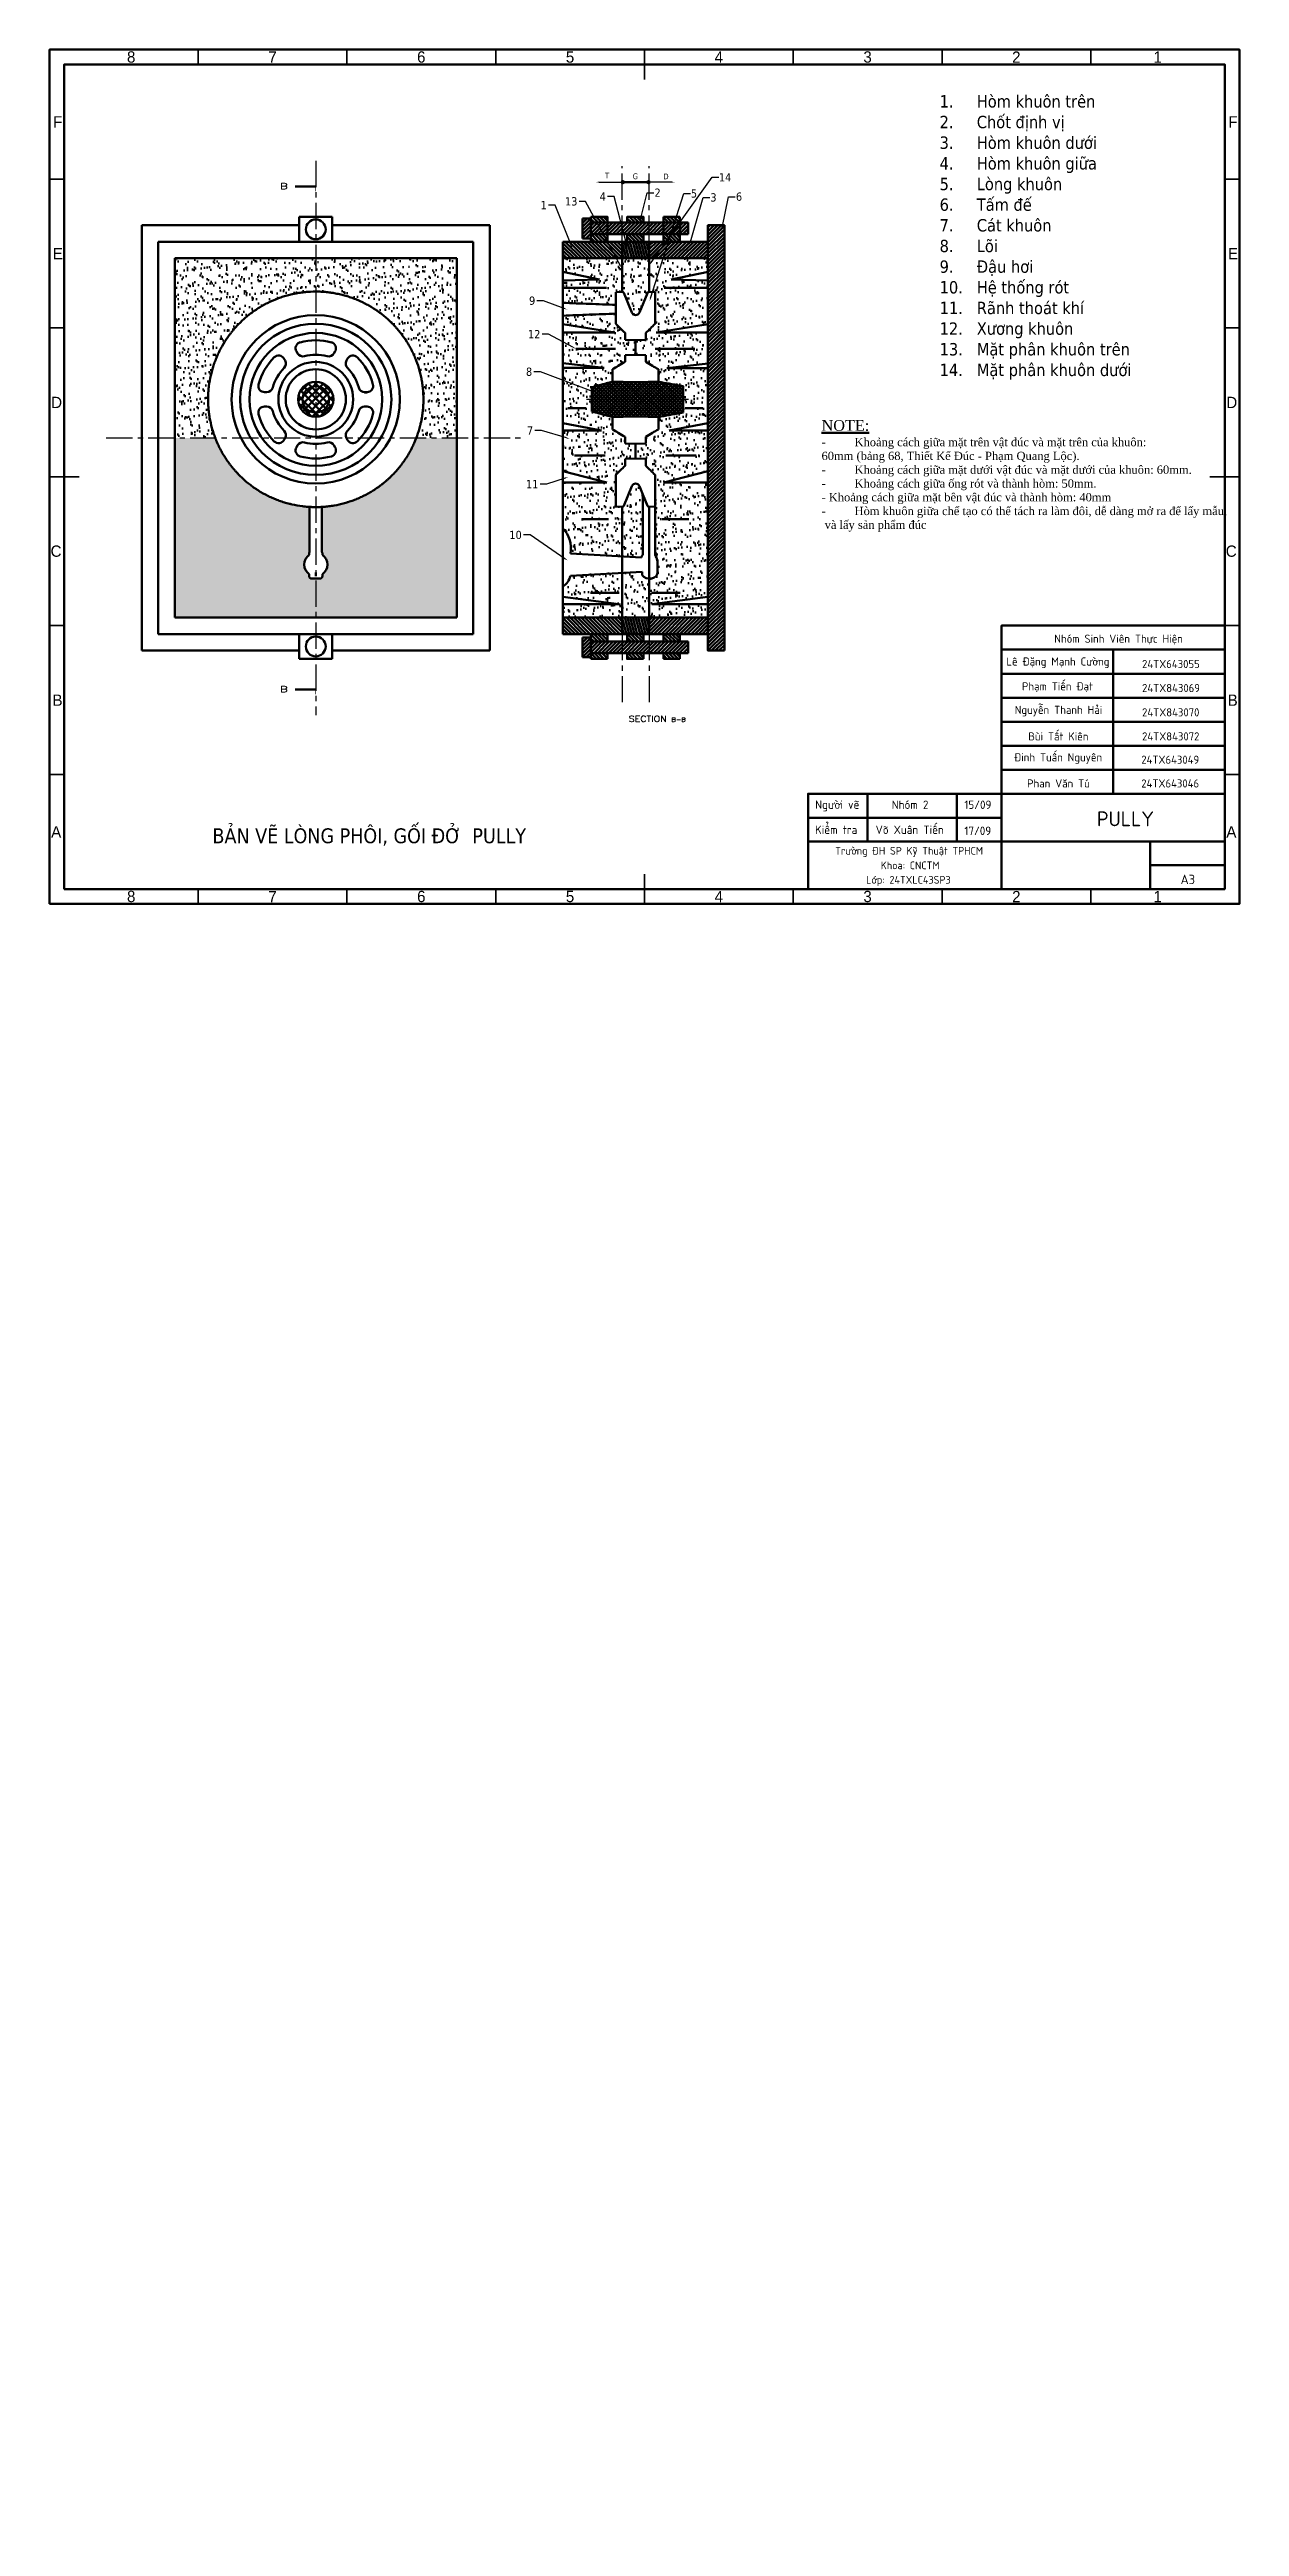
# Model space of a CAD drawing. Header units: millimetres. Extents: x 0 to 6592, y -2299 to 699.
# Drawn here: x 2663 to 4104, y -2299 to 699 of the extents above; entities that cross this region are included whole.
import ezdxf
from ezdxf import colors
from ezdxf.entities.mleader import LeaderData, LeaderLine
from ezdxf.lldxf.tags import DXFTag
from ezdxf.math import Vec2, Vec3

# ---------------------------------------------------------------- set-up
doc = ezdxf.new("R2010")
doc.units = ezdxf.units.MM
doc.linetypes.add('CENTER', pattern=[50.8, 31.75, -6.35, 6.35, -6.35])
doc.layers.add('1', color=7, linetype='Continuous', true_color=0xffffff)
doc.layers.add('11', color=7, linetype='Continuous', true_color=0xffffff)
doc.layers.add('dldam', color=7, linetype='Continuous', lineweight=50)
doc.layers.add('dtam', color=92, linetype='CENTER', lineweight=25)
doc.styles.add('blockfont', font='simplex.shx')
doc.styles.add('PDF Century Gothic', font='GOTHIC.TTF')
doc.styles.add('PDF TCVN 7284', font='')
doc.styles.get("Standard").update_dxf_attribs({"font": 'tahoma.ttf'})
doc.styles.get('PDF TCVN 7284').set_extended_font_data('TCVN 7284')
tags = doc.linetypes.add('DASHED', pattern=[25.72, 12.86, -12.86]).pattern_tags.tags
tags[6:7] = [DXFTag(74, 4), DXFTag(75, 0), DXFTag(340, '0'), DXFTag(46, 0.0), DXFTag(50, 0.0), DXFTag(44, 0.0), DXFTag(45, 0.0)]
tags[4:5] = [DXFTag(74, 4), DXFTag(75, 0), DXFTag(340, '0'), DXFTag(46, 0.0), DXFTag(50, 0.0), DXFTag(44, 0.0), DXFTag(45, 0.0)]
pattern_1 = [(45, (48.799, -890.925), (-4.490128, 4.490128), []), (135, (48.799, -890.925), (-4.490128, -4.490128), [])]
pattern_2 = [(45, (-206.081, -890.925), (-2.245064, 2.245064), []), (135, (-206.081, -890.925), (-2.245064, -2.245064), [])]

msp = doc.modelspace()

# ---------------------------------------------------------------- texts
at = {"layer": '11', "color": 7, "linetype": 'Continuous', "lineweight": 13, "true_color": 0xffffff, "insert": (3364.33, -114.73), "char_height": 7, "attachment_point": 7, "style": 'blockfont'}
msp.add_mtext('\\W1.2000;SECTION \\H4.90;B-B\\H3.50;', dxfattribs=at)
at = {"layer": 'dldam', "color": 7, "attachment_point": 7}
for s, insert, char_height, style in [('8', (2756.7, 682.85), 13.7, 'PDF Century Gothic'), ('7', (2927.85, 682.85), 13.7, 'PDF Century Gothic'), ('6', (3108.03, 682.85), 13.7, 'PDF Century Gothic'), ('5', (3288.2, 682.85), 13.7, 'PDF Century Gothic'), ('4', (3468.37, 682.85), 13.7, 'PDF Century Gothic'), ('3', (3648.54, 682.85), 13.7, 'PDF Century Gothic'), ('2', (3828.71, 682.85), 13.7, 'PDF Century Gothic'), ('1', (3999.87, 682.85), 13.7, 'PDF Century Gothic'), ('F', (2667.27, 604.48), 13.7, 'PDF Century Gothic'), ('F', (4090.61, 604.48), 13.7, 'PDF Century Gothic'), ('E', (2666.78, 445.04), 13.7, 'PDF Century Gothic'), ('E', (4090.11, 445.04), 13.7, 'PDF Century Gothic'), ('D', (2664.8, 264.87), 13.7, 'PDF Century Gothic'), ('D', (4088.13, 264.87), 13.7, 'PDF Century Gothic'), ('C', (2664.15, 84.7), 13.7, 'PDF Century Gothic'), ('C', (4087.48, 84.7), 13.7, 'PDF Century Gothic'), ('Nhóm Sinh Viên Thực Hiện', (3879.84, -21.21), 9.8318, 'PDF TCVN 7284'), ('Lê Đặng Mạnh Cường', (3821.79, -49.75), 9.8318, 'PDF TCVN 7284'), ('24TX643055', (3986.1, -49.76), 9.832, 'PDF TCVN 7284'), ('B', (2666.42, -95.48), 13.7, 'PDF Century Gothic'), ('Phạm Tiến Đạt', (3840.65, -78.84), 9.8318, 'PDF TCVN 7284'), ('24TX843069', (3986.1, -78.85), 9.832, 'PDF TCVN 7284'), ('B', (4089.75, -95.48), 13.7, 'PDF Century Gothic'), ('Nguyễn Thanh Hải', (3831.91, -108.28), 9.8318, 'PDF TCVN 7284'), ('24TX843070', (3986.1, -108.29), 9.832, 'PDF TCVN 7284'), ('Đinh Tuấn Nguyên', (3831.19, -165.62), 9.8318, 'PDF TCVN 7284'), ('Bùi Tất Kiên', (3848.35, -137.38), 9.8318, 'PDF TCVN 7284'), ('24TX843072', (3986.1, -137.4), 9.832, 'PDF TCVN 7284'), ('24TX643049', (3985.15, -165.64), 9.832, 'PDF TCVN 7284'), ('Người vẽ', (3590.17, -223.26), 10.179, 'PDF TCVN 7284'), ('Phan Văn Tú', (3846.92, -194.34), 9.8318, 'PDF TCVN 7284'), ('24TX643046', (3985.15, -194.36), 9.832, 'PDF TCVN 7284'), ('Kiểm tra', (3590.11, -250.57), 10.179, 'PDF TCVN 7284'), ('Võ Xuân Tiến', (3663.36, -250.57), 10.1787, 'PDF TCVN 7284'), ('Nhóm 2', (3682.9, -220.3), 10.179, 'PDF TCVN 7284'), ('15/09', (3770.92, -220.3), 10.179, 'PDF TCVN 7284'), ('PULLY', (3931.38, -241.25), 18.025, 'PDF TCVN 7284'), ('A', (2664.81, -254.92), 13.7, 'PDF Century Gothic'), ('Trường ĐH SP Kỹ Thuật TPHCM', (3614.46, -278.39), 9.3304, 'PDF TCVN 7284'), ('17/09', (3770.92, -251.86), 10.179, 'PDF TCVN 7284'), ('A', (4088.15, -254.92), 13.7, 'PDF Century Gothic'), ('Khoa: CNCTM', (3669.57, -293.27), 9.3304, 'PDF TCVN 7284'), ('8', (2756.7, -333.29), 13.7, 'PDF Century Gothic'), ('7', (2927.85, -333.29), 13.7, 'PDF Century Gothic'), ('6', (3108.03, -333.29), 13.7, 'PDF Century Gothic'), ('5', (3288.2, -333.29), 13.7, 'PDF Century Gothic'), ('4', (3468.37, -333.29), 13.7, 'PDF Century Gothic'), ('3', (3648.54, -333.29), 13.7, 'PDF Century Gothic'), ('Lớp: 24TXLC43SP3', (3651.86, -313.57), 9.3304, 'PDF TCVN 7284'), ('2', (3828.71, -333.29), 13.7, 'PDF Century Gothic'), ('1', (3999.87, -333.29), 13.7, 'PDF Century Gothic'), ('A3', (4032.74, -311.38), 11.47, 'PDF TCVN 7284')]:
    msp.add_mtext(s, dxfattribs=dict(at, insert=insert, char_height=char_height, style=style))
at = {"layer": 'dldam'}
for s, width, gutter_width, insert, char_height, attachment_point in [('\\pxi-3,l4,t4;1.^IHòm khuôn trên\\P2.^IChốt định vị\\P3.^IHòm khuôn dưới\\P4.^IHòm khuôn giữa\\P5.^ILòng khuôn\\P6.^ITấm đế\\P7.^ICát khuôn\\P8.^ILõi\\P9.^IĐậu hơi\\P10.^IHệ thống rót\\P11.^IRãnh thoát khí\\P12.^IXương khuôn\\P13.^IMặt phân khuôn trên \\P14.^IMặt phân khuôn dưới ', 307.0787, 12.5, (3725.91, 643.69), 15, 1), ('T', 15.3704, 12.5, (3335.64, 542.82), 7, 7), ('G', 25.7013, 12.5, (3369.15, 541.81), 7, 7), ('D', 25.7013, 12.5, (3406.35, 541.81), 7, 7), ('{\\fTimes New Roman|b0|i0|c0|p18;\\H1.3x;\\LNOTE:\\P\\H0.76923x;\\l-^IKhoảng cách giữa mặt trên vật đúc và mặt trên của khuôn: \\P60mm (bảng 68, Thiết Kế Đúc - Phạm Quang Lộc).\\P-^IKhoảng cách giữa mặt dưới vật đúc và mặt dưới của khuôn: 60mm.\\P-^IKhoảng cách giữa ống rót và thành hòm: 50mm.\\P- Khoảng cách giữa mặt bên vật đúc và thành hòm: 40mm\\P-^IHòm khuôn giữa chế tạo có thể tách ra làm đôi, dễ dàng mở ra để lấy mẫu,\\P và lấy sản phẩm đúc}', 607.1635, 12.5, (3597.9, 250.4), 10, 1), ('BẢN VẼ LÒNG PHÔI, GỐI ĐỞ  PULLY', 481.8303, 22.5, (2860.18, -243.79), 18, 1)]:
    msp.add_mtext_dynamic_manual_height_columns(s, width=width, gutter_width=gutter_width, heights=[0], dxfattribs=dict(at, insert=insert, char_height=char_height, attachment_point=attachment_point))
at = {"layer": 'dldam', "lineweight": 50, "char_height": 7, "attachment_point": 9, "style": 'blockfont'}
for insert in [(2951.45, 530.02), (2951.45, -78.79)]:
    msp.add_mtext('\\W1.5000;B', dxfattribs=dict(at, insert=insert))

# ---------------------------------------------------------------- blocks, each defined once
blk = doc.blocks.new('ASSORTED_DRAFT1')
at = {"color": 18, "lineweight": 70}
blk.add_solid([(387, 378.3), (394, 380.1), (394, 376.4), (387, 378.3)], dxfattribs=at)

# ---------------------------------------------------------------- hatches: boundary and pattern name
at = {"layer": 'dldam'}
h = msp.add_hatch(dxfattribs=at)
h.set_pattern_fill('AR-SAND', color=256, scale=0.3)
edge = h.paths.add_edge_path()
edge.add_line((3156.02, 228.8), (3107.1, 228.8))
edge.add_spline(control_points=[(3107.1, 228.8), (3106.29, 226.7), (3105.44, 224.63), (3104.1, 221.61), (3103.65, 220.64), (3102.74, 218.72), (3102.28, 217.77), (3100.84, 214.92), (3099.84, 213.04), (3097.74, 209.32), (3096.64, 207.49), (3095.2, 205.22), (3094.84, 204.66), (3094.47, 204.09), (3094.32, 203.87), (3094.25, 203.75), (3094.03, 203.42), (3093.28, 202.3), (3092.52, 201.19), (3091.29, 199.44), (3090.66, 198.57), (3089.38, 196.86), (3087.44, 194.31), (3082.72, 188.56), (3078.32, 183.95), (3074.47, 180.28), (3073.69, 179.56), (3072.11, 178.13), (3071.31, 177.42), (3068.89, 175.33), (3067.02, 173.8), (3065, 172.23), (3064.68, 171.99), (3064.47, 171.82), (3064.36, 171.74), (3063.83, 171.33), (3063.4, 171.01), (3062.1, 170.05), (3061.23, 169.42), (3058.61, 167.58), (3056.83, 166.39), (3053.23, 164.11), (3051.4, 163.02), (3047.71, 160.93), (3045.83, 159.93), (3042.04, 158.02), (3040.12, 157.12), (3036.23, 155.39), (3034.26, 154.58), (3031.27, 153.42), (3030.26, 153.05), (3028.25, 152.33), (3027.23, 151.98), (3025.95, 151.56), (3025.7, 151.47), (3025.19, 151.31), (3024.42, 151.06), (3022.62, 150.51), (3021.08, 150.06), (3015.92, 148.64), (3011.76, 147.71), (3005.49, 146.62), (3003.39, 146.31), (2999.17, 145.79), (2997.06, 145.58), (2994.23, 145.38), (2993.53, 145.33), (2992.82, 145.29)], knot_values=[0.0130381, 0.0130381, 0.0130381, 0.0130381, 0.0212956, 0.0212956, 0.0252018, 0.0252018, 0.0291081, 0.0291081, 0.0369206, 0.0369206, 0.0447331, 0.0447331, 0.0466862, 0.0471745, 0.0471745, 0.0476628, 0.0476628, 0.0486393, 0.0525456, 0.0525456, 0.0564518, 0.0564518, 0.0603581, 0.0681706, 0.0837956, 0.0837956, 0.0877018, 0.0877018, 0.0916081, 0.0916081, 0.0994206, 0.1003971, 0.1008854, 0.1008854, 0.1013737, 0.1013737, 0.1033268, 0.1033268, 0.1072331, 0.1072331, 0.1150456, 0.1150456, 0.1228581, 0.1228581, 0.1306706, 0.1306706, 0.1384831, 0.1384831, 0.1462956, 0.1462956, 0.1502018, 0.1502018, 0.1541081, 0.1541081, 0.1550846, 0.1550846, 0.1560612, 0.1580143, 0.1619206, 0.1619206, 0.1775456, 0.1775456, 0.1853581, 0.1853581, 0.1931706, 0.1931706, 0.1957575, 0.1957575, 0.1957575, 0.1957575], degree=3, periodic=0)
edge.add_line((2992.82, 145.29), (2992.82, 90.96))
edge.add_spline(control_points=[(2992.82, 90.96), (2992.82, 90.9), (2992.83, 90.85), (2992.84, 90.76), (2992.84, 90.73), (2992.85, 90.67), (2992.86, 90.64), (2992.88, 90.55), (2992.9, 90.5), (2992.94, 90.39), (2992.96, 90.33), (2992.99, 90.28)], knot_values=[0, 0, 0, 0, 0.2444187, 0.2444187, 0.3694187, 0.3694187, 0.4944187, 0.4944187, 0.7444187, 0.7444187, 0.9944187, 0.9944187, 0.9944187, 0.9944187], degree=3, periodic=0)
edge.add_spline(control_points=[(2992.99, 90.27), (2993.05, 90.17), (2993.09, 90.06), (2993.18, 89.83), (2993.21, 89.72), (2993.25, 89.54), (2993.27, 89.48), (2993.29, 89.37), (2993.29, 89.31), (2993.32, 89.13), (2993.32, 89.01), (2993.32, 88.89)], knot_values=[0.0000019, 0.0000019, 0.0000019, 0.0000019, 0.2447106, 0.2447106, 0.4947106, 0.4947106, 0.6197106, 0.6197106, 0.7447106, 0.7447106, 0.9947087, 0.9947087, 0.9947087, 0.9947087], degree=3, periodic=0)
edge.add_spline(control_points=[(2993.32, 88.89), (2993.32, 88.86), (2993.32, 88.81), (2993.32, 88.68), (2993.32, 88.6), (2993.32, 88.35), (2993.32, 88.16), (2993.32, 87.76), (2993.32, 87.56), (2993.32, 87.27), (2993.32, 87.18), (2993.32, 87.1)], knot_values=[0.5744529, 0.5744529, 0.5744529, 0.5744529, 0.6369523, 0.6369523, 0.6994523, 0.6994523, 0.8244523, 0.8244523, 0.9494523, 0.9494523, 0.9999994, 0.9999994, 0.9999994, 0.9999994], degree=3, periodic=0)
edge.add_arc((2985.32, 75.49), 14.1, -55.42719, 55.42719, ccw=False)
edge.add_line((2993.32, 63.88), (2993.32, 60.67))
edge.add_spline(control_points=[(2993.32, 61.48), (2993.32, 61.38), (2993.32, 61.28), (2993.3, 61.09), (2993.27, 60.89), (2993.22, 60.7), (2993.19, 60.59), (2993.18, 60.56), (2993.16, 60.52), (2993.16, 60.49), (2993.13, 60.42), (2993.11, 60.38), (2993.06, 60.24), (2992.97, 60.06), (2992.87, 59.9), (2992.79, 59.77), (2992.75, 59.71), (2992.7, 59.65), (2992.67, 59.62), (2992.66, 59.6), (2992.58, 59.5), (2992.45, 59.35), (2992.23, 59.16), (2992.07, 59.04), (2991.97, 58.97), (2991.95, 58.96), (2991.91, 58.93), (2991.89, 58.92), (2991.82, 58.88), (2991.78, 58.86), (2991.65, 58.79), (2991.48, 58.7), (2991.29, 58.64), (2991.15, 58.59), (2991.1, 58.58), (2991.01, 58.56), (2990.96, 58.55), (2990.81, 58.52), (2990.62, 58.49), (2990.43, 58.48), (2990.33, 58.48)], knot_values=[0, 0, 0, 0, 0.0625, 0.0625, 0.125, 0.1875, 0.1875, 0.203125, 0.203125, 0.21875, 0.21875, 0.25, 0.25, 0.3125, 0.375, 0.375, 0.40625, 0.421875, 0.421875, 0.4375, 0.4375, 0.5, 0.5625, 0.625, 0.625, 0.640625, 0.640625, 0.65625, 0.65625, 0.6875, 0.6875, 0.75, 0.8125, 0.8125, 0.84375, 0.84375, 0.875, 0.875, 0.9375, 0.9985035, 0.9985035, 0.9985035, 0.9985035], degree=3, periodic=0)
edge.add_line((2990.33, 58.48), (2985.32, 58.48))
edge.add_line((2985.32, 58.48), (2985.32, 11.39))
edge.add_line((2985.32, 11.39), (3156.02, 11.39))
edge.add_line((3156.02, 11.39), (3156.02, 228.8))
edge = h.paths.add_edge_path()
edge.add_spline(control_points=[(2977.82, 145.29), (2977.1, 145.33), (2974.24, 145.52), (2971.39, 145.8), (2965.02, 146.59), (2960.53, 147.37), (2956.07, 148.39), (2955.54, 148.52), (2955.28, 148.58), (2954.5, 148.76), (2953.97, 148.89), (2952.41, 149.29), (2950.34, 149.84), (2947.26, 150.73), (2945.22, 151.38), (2943.2, 152.05), (2942.19, 152.4), (2940.19, 153.12), (2937.2, 154.23), (2934.26, 155.46), (2931.35, 156.75), (2930.39, 157.19), (2928.47, 158.11), (2927.51, 158.57), (2924.66, 160.01), (2920.9, 162.02), (2917.22, 164.23), (2915.18, 165.53), (2914.95, 165.67), (2914.5, 165.96), (2913.82, 166.4), (2912.25, 167.44), (2910.93, 168.35), (2909.18, 169.59), (2908.32, 170.22), (2906.6, 171.49), (2904.06, 173.43), (2901.6, 175.46), (2896.78, 179.63), (2893.71, 182.56), (2890.04, 186.42), (2889.31, 187.2), (2887.88, 188.79), (2886.47, 190.39), (2884.75, 192.44), (2883.57, 193.9), (2883.06, 194.53), (2882.73, 194.96), (2882.57, 195.17), (2881.74, 196.23), (2881.09, 197.09), (2879.81, 198.81), (2879.19, 199.68), (2877.34, 202.31), (2876.16, 204.08), (2873.89, 207.68), (2872.8, 209.51), (2870.71, 213.21), (2869.71, 215.08), (2868.29, 217.93), (2867.82, 218.89), (2866.91, 220.81), (2866.03, 222.75), (2864.77, 225.69), (2863.98, 227.67), (2863.58, 228.72), (2863.57, 228.76), (2863.55, 228.8)], knot_values=[0.8123341, 0.8123341, 0.8123341, 0.8123341, 0.8149542, 0.8227667, 0.8227667, 0.8383917, 0.8393682, 0.8393682, 0.8403448, 0.8403448, 0.8422979, 0.8422979, 0.8462042, 0.8501104, 0.8540167, 0.8540167, 0.8579229, 0.8579229, 0.8618292, 0.8696417, 0.8696417, 0.8735479, 0.8735479, 0.8774542, 0.8774542, 0.8852667, 0.8930792, 0.8930792, 0.8940557, 0.8940557, 0.8950323, 0.8969854, 0.9008917, 0.9008917, 0.9047979, 0.9047979, 0.9087042, 0.9165167, 0.9165167, 0.9321417, 0.9321417, 0.9360479, 0.9360479, 0.9399542, 0.9438604, 0.9458135, 0.9467901, 0.9467901, 0.9477667, 0.9477667, 0.9516729, 0.9516729, 0.9555792, 0.9555792, 0.9633917, 0.9633917, 0.9712042, 0.9712042, 0.9790167, 0.9790167, 0.9829229, 0.9829229, 0.9868292, 0.9907354, 0.9946417, 0.9946417, 0.9948076, 0.9948076, 0.9948076, 0.9948076], degree=3, periodic=0)
edge.add_line((2863.55, 228.8), (2814.63, 228.8))
edge.add_line((2814.63, 228.8), (2814.63, 11.39))
edge.add_line((2814.63, 11.39), (2985.32, 11.39))
edge.add_line((2985.32, 11.39), (2985.32, 58.48))
edge.add_line((2985.32, 58.48), (2979.52, 58.48))
edge.add_spline(control_points=[(2980.32, 58.48), (2980.22, 58.48), (2980.13, 58.48), (2979.93, 58.5), (2979.74, 58.53), (2979.55, 58.58), (2979.43, 58.61), (2979.41, 58.62), (2979.36, 58.64), (2979.34, 58.64), (2979.27, 58.67), (2979.22, 58.69), (2979.08, 58.74), (2978.91, 58.83), (2978.74, 58.93), (2978.62, 59.01), (2978.56, 59.05), (2978.5, 59.1), (2978.46, 59.13), (2978.44, 59.14), (2978.34, 59.22), (2978.2, 59.35), (2978, 59.57), (2977.88, 59.73), (2977.82, 59.83), (2977.8, 59.85), (2977.78, 59.89), (2977.76, 59.91), (2977.72, 59.98), (2977.7, 60.02), (2977.63, 60.15), (2977.55, 60.33), (2977.48, 60.51), (2977.44, 60.65), (2977.43, 60.7), (2977.4, 60.8), (2977.39, 60.84), (2977.36, 60.99), (2977.33, 61.18), (2977.32, 61.38), (2977.32, 61.48)], knot_values=[0, 0, 0, 0, 0.0625, 0.0625, 0.125, 0.1875, 0.1875, 0.203125, 0.203125, 0.21875, 0.21875, 0.25, 0.25, 0.3125, 0.375, 0.375, 0.40625, 0.421875, 0.421875, 0.4375, 0.4375, 0.5, 0.5625, 0.625, 0.625, 0.640625, 0.640625, 0.65625, 0.65625, 0.6875, 0.6875, 0.75, 0.8125, 0.8125, 0.84375, 0.84375, 0.875, 0.875, 0.9375, 1, 1, 1, 1], degree=3, periodic=0)
edge.add_line((2977.32, 61.48), (2977.32, 63.88))
edge.add_arc((2985.32, 75.49), 14.1, 124.57281, 235.42719, ccw=False)
edge.add_spline(control_points=[(2977.32, 87.1), (2977.32, 87.18), (2977.32, 87.27), (2977.32, 87.56), (2977.32, 87.76), (2977.32, 88.16), (2977.32, 88.35), (2977.32, 88.6), (2977.32, 88.68), (2977.32, 88.81), (2977.32, 88.86), (2977.32, 88.89)], knot_values=[0, 0, 0, 0, 0.0505471, 0.0505471, 0.1755471, 0.1755471, 0.3005471, 0.3005471, 0.3630471, 0.3630471, 0.4255471, 0.4255471, 0.4255471, 0.4255471], degree=3, periodic=0)
edge.add_spline(control_points=[(2977.32, 88.89), (2977.32, 89.01), (2977.33, 89.13), (2977.36, 89.37), (2977.38, 89.49), (2977.42, 89.66), (2977.44, 89.72), (2977.47, 89.84), (2977.49, 89.89), (2977.55, 90.06), (2977.6, 90.17), (2977.66, 90.28)], knot_values=[0, 0, 0, 0, 0.25, 0.25, 0.5, 0.5, 0.625, 0.625, 0.75, 0.75, 1, 1, 1, 1], degree=3, periodic=0)
edge.add_spline(control_points=[(2977.66, 90.28), (2977.68, 90.33), (2977.71, 90.39), (2977.74, 90.47), (2977.75, 90.5), (2977.77, 90.56), (2977.77, 90.59), (2977.79, 90.67), (2977.82, 90.79), (2977.82, 90.91), (2977.82, 90.97)], knot_values=[0, 0, 0, 0, 0.25, 0.25, 0.375, 0.375, 0.5, 0.5, 0.75, 1, 1, 1, 1], degree=3, periodic=0)
edge.add_line((2977.82, 90.97), (2977.82, 145.29))
h.paths.add_polyline_path([(3494.61, 594.9), (3522.63, 594.9), (3522.63, 625.14), (3494.61, 625.14)], flags=9)
h.paths.add_polyline_path([(3378.97, 594.9), (3406.99, 594.9), (3406.99, 625.14), (3378.97, 625.14)], flags=9)
h.paths.add_polyline_path([(3630.44, 251.75), (4075.07, 251.75), (4075.07, 368.45), (3630.44, 368.45)], flags=9)
h.paths.add_polyline_path([(2853.86, -278.17), (3267.25, -278.17), (3267.25, -239.29), (2853.86, -239.29)], flags=9)
h.paths.add_polyline_path([(4029.3, -318.84), (4052.24, -318.84), (4052.24, -291.31), (4029.3, -291.31)], flags=9)
h.paths.add_polyline_path([(4029.83, -292.3), (4050.47, -292.3), (4050.47, -264.77), (4029.83, -264.77)], flags=9)
h.paths.add_polyline_path([(3829.04, -302.44), (3983.73, -302.44), (3983.73, -270.98), (3829.04, -270.98)], flags=9)
h.paths.add_polyline_path([(3925.07, -252.97), (4002.57, -252.97), (4002.57, -209.71), (3925.07, -209.71)], flags=9)
h.paths.add_polyline_path([(3981.71, -200.75), (4060.37, -200.75), (4060.37, -177.15), (3981.71, -177.15)], flags=9)
h.paths.add_polyline_path([(3981.71, -172.03), (4060.37, -172.03), (4060.37, -148.43), (3981.71, -148.43)], flags=9)
h.paths.add_polyline_path([(3982.66, -143.79), (4060.33, -143.79), (4060.33, -120.19), (3982.66, -120.19)], flags=9)
h.paths.add_polyline_path([(3982.66, -114.69), (4060.33, -114.69), (4060.33, -91.09), (3982.66, -91.09)], flags=9)
h.paths.add_polyline_path([(3982.66, -85.24), (4060.33, -85.24), (4060.33, -61.65), (3982.66, -61.65)], flags=9)
h.paths.add_polyline_path([(3982.66, -56.15), (4060.33, -56.15), (4060.33, -32.56), (3982.66, -32.56)], flags=9)
h.paths.add_polyline_path([(3843.48, -200.73), (3924.1, -200.73), (3924.1, -177.13), (3843.48, -177.13)], flags=9)
h.paths.add_polyline_path([(3827.75, -169.06), (3940.32, -169.06), (3940.32, -145.46), (3827.75, -145.46)], flags=9)
h.paths.add_polyline_path([(3844.91, -143.77), (3922.57, -143.77), (3922.57, -120.17), (3844.91, -120.17)], flags=9)
h.paths.add_polyline_path([(3828.47, -111.72), (3939.57, -111.72), (3939.57, -88.12), (3828.47, -88.12)], flags=9)
h.paths.add_polyline_path([(3837.21, -82.82), (3929.14, -82.82), (3929.14, -59.23), (3837.21, -59.23)], flags=9)
h.paths.add_polyline_path([(3818.35, -53.19), (3948.62, -53.19), (3948.62, -29.59), (3818.35, -29.59)], flags=9)
h.paths.add_polyline_path([(3648.59, -316.84), (3758.69, -316.84), (3758.69, -294.44), (3648.59, -294.44)], flags=9)
h.paths.add_polyline_path([(3666.31, -299.33), (3741.89, -299.33), (3741.89, -276.94), (3666.31, -276.94)], flags=9)
h.paths.add_polyline_path([(3611.66, -281.66), (3795, -281.66), (3795, -259.26), (3611.66, -259.26)], flags=9)
h.paths.add_polyline_path([(3767.35, -258.48), (3806.03, -258.48), (3806.03, -234.05), (3767.35, -234.05)], flags=9)
h.paths.add_polyline_path([(3767.36, -226.92), (3806.04, -226.92), (3806.04, -202.49), (3767.36, -202.49)], flags=9)
h.paths.add_polyline_path([(3660.31, -257.18), (3747.85, -257.18), (3747.85, -232.75), (3660.31, -232.75)], flags=9)
h.paths.add_polyline_path([(3679.33, -226.91), (3729.21, -226.91), (3729.21, -202.48), (3679.33, -202.48)], flags=9)
h.paths.add_polyline_path([(3586.61, -226.82), (3644.62, -226.82), (3644.62, -202.39), (3586.61, -202.39)], flags=9)
h.paths.add_polyline_path([(3586.55, -257.18), (3643.55, -257.18), (3643.55, -232.75), (3586.55, -232.75)], flags=9)
h.paths.add_polyline_path([(3876.4, -25.19), (4035.67, -25.19), (4035.67, -1.6), (3876.4, -1.6)], flags=9)
h.paths.add_polyline_path([(3464.35, 575.76), (3474.38, 575.76), (3474.38, 590.88), (3464.35, 590.88)], flags=9)
h.paths.add_polyline_path([(3419.7, 576.77), (3428.83, 576.77), (3428.83, 591.89), (3419.7, 591.89)], flags=9)
h.paths.add_polyline_path([(2942.7, 568.27), (2953.2, 568.27), (2953.2, 578.77), (2942.7, 578.77)], flags=9)
h.paths.add_polyline_path([(2942.7, -120.54), (2953.2, -120.54), (2953.2, -110.04), (2942.7, -110.04)], flags=9)
h.paths.add_polyline_path([(3440.93, -158.8), (3521.11, -158.8), (3521.11, -148.3), (3440.93, -148.3)], flags=9)
h = msp.add_hatch(dxfattribs=at)
h.set_pattern_fill('AR-HBONE', color=256, scale=0.1)
h.paths.add_polyline_path([(3359.73, 539.88), (3359.73, 538.4), (3356.37, 538.4)])
h.paths.add_polyline_path([(3356.37, 538.4), (3359.73, 538.4), (3359.73, 536.92)])
h = msp.add_hatch(dxfattribs=at)
h.set_pattern_fill('AR-HBONE', color=256, scale=0.1)
h.set_pattern_definition([(45, (3.363, 4e-11), (0, 14.36841), [30.48, -10.16]), (135, (10.547, 7.184), (1e-15, 14.36841), [30.48, -10.16])])
h.paths.add_polyline_path([(3356.37, 539.88), (3359.73, 538.4), (3356.37, 538.4)])
h.paths.add_polyline_path([(3356.37, 538.4), (3359.73, 538.4), (3356.37, 536.92)])
h = msp.add_hatch(dxfattribs=at)
h.set_pattern_fill('AR-HBONE', color=256, scale=0.1)
h.set_pattern_definition([(45, (-3.363, 4e-11), (0, 14.36841), [30.48, -10.16]), (135, (3.821, 7.184), (1e-15, 14.36841), [30.48, -10.16])])
h.paths.add_polyline_path([(3389.15, 539.88), (3389.15, 538.4), (3385.78, 538.4)])
h.paths.add_polyline_path([(3385.78, 538.4), (3389.15, 538.4), (3389.15, 536.92)])
h = msp.add_hatch(dxfattribs=at)
h.set_pattern_fill('ANSI31', color=256)
h.paths.add_polyline_path([(3318.55, 494.36), (3308.55, 494.36), (3308.55, 470.36), (3318.55, 470.36)])
h.paths.add_polyline_path([(3338.55, 489.36), (3318.55, 489.36), (3318.55, 475.36), (3338.55, 475.36)])
h.paths.add_polyline_path([(3372.46, 489.36), (3338.55, 489.36), (3338.55, 475.36), (3372.46, 475.36)])
h.paths.add_polyline_path([(3394.43, 489.36), (3372.46, 489.36), (3372.46, 475.36), (3388.9, 475.36)])
h.paths.add_polyline_path([(3406.37, 489.36), (3394.43, 489.36), (3388.9, 475.36), (3406.37, 475.36)])
h.paths.add_polyline_path([(3426.37, 489.36), (3418.44, 489.36), (3413.38, 475.36), (3426.37, 475.36)])
h.paths.add_polyline_path([(3418.44, 489.36), (3406.37, 489.36), (3406.37, 475.36), (3413.38, 475.36)])
h.paths.add_polyline_path([(3436.37, 489.36), (3426.37, 489.36), (3426.37, 475.36), (3436.37, 475.36)])
h.paths.add_polyline_path([(3318.55, -12.76), (3308.55, -12.76), (3308.55, -36.76), (3318.55, -36.76)])
h.paths.add_polyline_path([(3372.46, -17.76), (3318.55, -17.76), (3318.55, -31.76), (3372.46, -31.76)])
h.paths.add_polyline_path([(3436.37, -17.76), (3372.46, -17.76), (3372.46, -31.76), (3436.37, -31.76)])
h = msp.add_hatch(dxfattribs=at)
h.set_pattern_fill('ANSI31', color=256, angle=90)
h.paths.add_polyline_path([(3338.55, -8.61), (3318.55, -8.61), (3318.55, -17.76), (3338.55, -17.76)])
h.paths.add_polyline_path([(3338.55, -31.76), (3318.55, -31.76), (3318.55, -38.61), (3338.55, -38.61)])
h.paths.add_polyline_path([(3426.37, -8.61), (3406.37, -8.61), (3406.37, -17.76), (3426.37, -17.76)])
h.paths.add_polyline_path([(3426.37, -31.76), (3406.37, -31.76), (3406.37, -38.61), (3426.37, -38.61)])
h.paths.add_polyline_path([(3420.91, 496.21), (3406.37, 496.21), (3406.37, 489.36), (3418.44, 489.36)])
h.paths.add_polyline_path([(3426.37, 496.21), (3420.91, 496.21), (3418.44, 489.36), (3426.37, 489.36)])
h.paths.add_polyline_path([(3426.37, 475.36), (3413.38, 475.36), (3410.07, 466.21), (3426.37, 466.21)])
h.paths.add_polyline_path([(3413.38, 475.36), (3406.37, 475.36), (3406.37, 466.21), (3410.07, 466.21)])
h.paths.add_polyline_path([(3338.55, 496.21), (3318.55, 496.21), (3318.55, 489.36), (3338.55, 489.36)])
h.paths.add_polyline_path([(3338.55, 475.36), (3318.55, 475.36), (3318.55, 466.21), (3338.55, 466.21)])
h = msp.add_hatch(dxfattribs=at)
h.set_pattern_fill('ANSI31', color=256, angle=90)
h.paths.add_polyline_path([(3372.46, -8.61), (3362.46, -8.61), (3362.46, -17.76), (3372.46, -17.76)])
h.paths.add_polyline_path([(3382.46, -8.61), (3372.46, -8.61), (3372.46, -17.76), (3382.46, -17.76)])
h.paths.add_polyline_path([(3382.46, -31.76), (3372.46, -31.76), (3372.46, -38.61), (3382.46, -38.61)])
h.paths.add_polyline_path([(3372.46, -31.76), (3362.46, -31.76), (3362.46, -38.61), (3372.46, -38.61)])
h.paths.add_polyline_path([(3372.46, 496.21), (3362.46, 496.21), (3362.46, 489.36), (3372.46, 489.36)])
h.paths.add_polyline_path([(3372.46, 496.21), (3372.46, 489.36), (3382.46, 489.36), (3382.46, 496.21)])
h.paths.add_polyline_path([(3382.46, 475.36), (3372.46, 475.36), (3372.46, 466.21), (3382.46, 466.21)])
h.paths.add_polyline_path([(3372.46, 475.36), (3362.46, 475.36), (3362.46, 466.21), (3372.46, 466.21)])
h = msp.add_hatch(dxfattribs=at)
h.set_pattern_fill('ANSI31', color=256)
h.paths.add_polyline_path([(3480.28, 486.21), (3460.28, 486.21), (3460.28, -28.61), (3480.28, -28.61)])
h = msp.add_hatch(dxfattribs=at)
h.set_pattern_fill('ANSI31', color=256, angle=90)
h.paths.add_polyline_path([(3356.37, 466.21), (3284.63, 466.21), (3284.63, 446.21), (3356.37, 446.21)])
h.paths.add_polyline_path([(3356.45, 11.39), (3284.63, 11.39), (3284.63, -8.61), (3356.45, -8.61)])
h = msp.add_hatch(dxfattribs=at)
h.set_pattern_fill('ANSI31', color=256, angle=60)
h.paths.add_polyline_path([(3389.06, 11.39), (3356.45, 11.39), (3356.45, -8.61), (3389.06, -8.61)])
h.paths.add_polyline_path([(3385.29, 466.21), (3372.46, 466.21), (3362.46, 466.21), (3356.37, 466.21), (3356.37, 446.21), (3377.38, 446.21)])
h.paths.add_polyline_path([(3389.15, 466.21), (3385.29, 466.21), (3377.38, 446.21), (3389.15, 446.21)])
h = msp.add_hatch(dxfattribs=at)
h.set_pattern_fill('ANSI31', color=256)
h.paths.add_polyline_path([(3460.28, 466.21), (3410.07, 466.21), (3402.84, 446.21), (3460.28, 446.21)])
h.paths.add_polyline_path([(3410.07, 466.21), (3389.15, 466.21), (3389.15, 446.21), (3402.84, 446.21)])
h.paths.add_polyline_path([(3460.28, 11.39), (3389.06, 11.39), (3389.06, -8.61), (3460.28, -8.61)])
h = msp.add_hatch(dxfattribs=at)
h.set_pattern_fill('AR-SAND', color=256, scale=0.3)
edge = h.paths.add_edge_path()
edge.add_line((3156.02, 446.21), (2985.32, 446.21))
edge.add_line((2985.32, 446.21), (2985.32, 405.91))
edge.add_spline(control_points=[(2985.32, 405.91), (2986.42, 405.91), (2987.52, 405.9), (2989.68, 405.84), (2990.75, 405.8), (2992.88, 405.7), (2993.94, 405.63), (2997.14, 405.39), (2999.27, 405.18), (3001.68, 404.88), (3001.94, 404.85), (3002.48, 404.78), (3002.74, 404.75), (3003.54, 404.64), (3004.08, 404.56), (3005.67, 404.32), (3006.73, 404.15), (3009.89, 403.6), (3011.98, 403.18), (3016.14, 402.24), (3018.2, 401.72), (3022.29, 400.59), (3024.32, 399.97), (3028.36, 398.63), (3030.36, 397.91), (3034.33, 396.38), (3036.3, 395.56), (3039.23, 394.26), (3040.21, 393.82), (3041.66, 393.13), (3042.39, 392.78), (3043.23, 392.36), (3043.59, 392.18), (3043.83, 392.06), (3043.95, 392), (3046, 390.97), (3047.89, 389.96), (3053.47, 386.79), (3057.06, 384.51), (3062.26, 380.83), (3063.97, 379.57), (3067.32, 376.95), (3068.96, 375.6), (3072.18, 372.81), (3073.76, 371.38), (3076.09, 369.16), (3077.24, 368.04), (3078.46, 366.8), (3078.93, 366.31), (3079.12, 366.12), (3079.21, 366.02), (3079.49, 365.73), (3079.68, 365.54), (3080.61, 364.56), (3081.34, 363.78), (3082.77, 362.19), (3084.9, 359.78), (3086.92, 357.31), (3090.84, 352.27), (3093.29, 348.8), (3096.12, 344.31), (3096.68, 343.4), (3097.77, 341.58), (3098.84, 339.74), (3100.38, 336.93), (3101.37, 335.03), (3102.33, 333.12), (3102.8, 332.15), (3103.37, 330.94), (3103.54, 330.57), (3103.71, 330.21), (3103.83, 329.96), (3103.88, 329.84), (3104.16, 329.23), (3104.38, 328.74), (3105.47, 326.28), (3106.28, 324.3), (3108.58, 318.32), (3109.91, 314.28), (3111.6, 308.14), (3112.11, 306.08), (3113.04, 301.93), (3113.46, 299.84), (3114, 296.69), (3114.17, 295.64), (3114.48, 293.52), (3114.77, 291.4), (3115, 289.27), (3115.13, 287.93), (3115.16, 287.66), (3115.21, 287.12), (3115.28, 286.32), (3115.34, 285.52), (3115.69, 280.7), (3115.79, 276.43), (3115.66, 271.12), (3115.62, 270.06), (3115.51, 267.93), (3115.31, 264.76), (3115, 261.58), (3114.61, 258.42), (3114.47, 257.37), (3114.15, 255.26), (3113.99, 254.21), (3113.62, 252.11), (3113.43, 251.06), (3113.01, 248.96), (3112.68, 247.39), (3112.31, 245.82), (3112.13, 245.03), (3112.06, 244.77), (3111.97, 244.38), (3111.94, 244.25), (3111.87, 243.99), (3111.84, 243.86), (3111.54, 242.68), (3110.72, 239.57), (3109.79, 236.5), (3108.49, 232.56), (3107.81, 230.67), (3107.1, 228.8)], knot_values=[0.1957575, 0.1957575, 0.1957575, 0.1957575, 0.1997953, 0.1997953, 0.2037015, 0.2037015, 0.2076078, 0.2076078, 0.2154203, 0.2154203, 0.2163969, 0.2163969, 0.2173734, 0.2173734, 0.2193265, 0.2193265, 0.2232328, 0.2232328, 0.2310453, 0.2310453, 0.2388578, 0.2388578, 0.2466703, 0.2466703, 0.2544828, 0.2544828, 0.2622953, 0.2622953, 0.2662015, 0.2662015, 0.2681547, 0.2691312, 0.2696195, 0.2696195, 0.2701078, 0.2701078, 0.2779203, 0.2779203, 0.2935453, 0.2935453, 0.3013578, 0.3013578, 0.3091703, 0.3091703, 0.3169828, 0.3169828, 0.320889, 0.3228422, 0.3233304, 0.3233304, 0.3238187, 0.3238187, 0.3247953, 0.3247953, 0.3287015, 0.3287015, 0.3326078, 0.3404203, 0.3404203, 0.3560453, 0.3560453, 0.3599515, 0.3599515, 0.3638578, 0.367764, 0.3716703, 0.3716703, 0.3755765, 0.3755765, 0.3765531, 0.3770414, 0.3770414, 0.3775297, 0.3775297, 0.3794828, 0.3794828, 0.3872953, 0.3872953, 0.4029203, 0.4029203, 0.4107328, 0.4107328, 0.4185453, 0.4185453, 0.4224515, 0.4224515, 0.4263578, 0.430264, 0.430264, 0.4312406, 0.4312406, 0.4322172, 0.4341703, 0.4341703, 0.4497953, 0.4497953, 0.4537015, 0.4537015, 0.4576078, 0.4654203, 0.4654203, 0.4693265, 0.4693265, 0.4732328, 0.4732328, 0.477139, 0.477139, 0.4810453, 0.4829984, 0.4829984, 0.483975, 0.483975, 0.4844633, 0.4844633, 0.4849515, 0.4849515, 0.4888578, 0.4966703, 0.4966703, 0.5040378, 0.5040378, 0.5040378, 0.5040378], degree=3, periodic=0)
edge.add_line((3107.1, 228.8), (3156.02, 228.8))
edge.add_line((3156.02, 228.8), (3156.02, 446.21))
edge = h.paths.add_edge_path()
edge.add_line((2985.32, 446.21), (2814.63, 446.21))
edge.add_line((2814.63, 446.21), (2814.63, 228.8))
edge.add_line((2814.63, 228.8), (2863.55, 228.8))
edge.add_spline(control_points=[(2863.55, 228.8), (2863.18, 229.76), (2862.83, 230.72), (2862.3, 232.2), (2862.12, 232.7), (2861.86, 233.47), (2861.78, 233.72), (2861.61, 234.23), (2861.52, 234.49), (2860.76, 236.79), (2860.15, 238.84), (2858.45, 245.02), (2857.53, 249.18), (2856.45, 255.46), (2856.14, 257.56), (2855.62, 261.78), (2855.42, 263.89), (2855.11, 268.14), (2855.01, 270.28), (2854.93, 273.49), (2854.92, 274.83), (2854.92, 276.18), (2854.93, 276.71), (2854.93, 276.98), (2854.94, 277.79), (2854.95, 278.33), (2854.99, 279.94), (2855.03, 281.01), (2855.14, 283.15), (2855.34, 286.35), (2855.66, 289.53), (2856.45, 295.87), (2857.18, 300.05), (2858.34, 305.24), (2858.59, 306.27), (2859.11, 308.33), (2859.65, 310.39), (2860.55, 313.47), (2861.19, 315.51), (2861.87, 317.54), (2862.22, 318.56), (2862.67, 319.83), (2862.76, 320.08), (2862.95, 320.59), (2863.23, 321.34), (2863.51, 322.1), (2864.48, 324.6), (2865.3, 326.58), (2867.04, 330.48), (2867.95, 332.4), (2869.87, 336.2), (2870.87, 338.07), (2874.02, 343.61), (2876.29, 347.2), (2879.37, 351.56), (2880, 352.42), (2881.27, 354.14), (2882.24, 355.42), (2883.41, 356.89), (2884, 357.63), (2884.26, 357.94), (2884.43, 358.15), (2884.51, 358.25), (2885.28, 359.19), (2885.98, 360.01), (2889.48, 364.07), (2892.43, 367.15), (2897.06, 371.54), (2898.63, 372.96), (2901.85, 375.74), (2903.49, 377.08), (2906.85, 379.7), (2908.56, 380.96), (2912.05, 383.42), (2913.83, 384.61), (2916.1, 386.04), (2916.67, 386.4), (2917.25, 386.75), (2917.48, 386.89), (2917.59, 386.96), (2917.94, 387.17), (2919.09, 387.86), (2922.11, 389.61), (2924.94, 391.12), (2930.65, 393.99), (2934.54, 395.7), (2940.49, 397.99), (2942.49, 398.7), (2946.53, 400.03), (2948.57, 400.65), (2951.66, 401.5), (2952.69, 401.77), (2954.77, 402.29), (2956.08, 402.6), (2957.39, 402.89), (2957.92, 403), (2958.18, 403.06), (2958.97, 403.23), (2960.55, 403.55), (2962.13, 403.84), (2964.25, 404.2), (2965.3, 404.37), (2967.41, 404.68), (2970.59, 405.11), (2973.76, 405.42), (2979.02, 405.8), (2982.17, 405.91), (2985.32, 405.91)], knot_values=[0.5040378, 0.5040378, 0.5040378, 0.5040378, 0.5077781, 0.5077781, 0.5097313, 0.5097313, 0.5107078, 0.5107078, 0.5116844, 0.5116844, 0.5194969, 0.5194969, 0.5351219, 0.5351219, 0.5429344, 0.5429344, 0.5507469, 0.5507469, 0.5585594, 0.5585594, 0.5624656, 0.5634422, 0.5634422, 0.5644188, 0.5644188, 0.5663719, 0.5663719, 0.5702781, 0.5702781, 0.5741844, 0.5819969, 0.5819969, 0.5976219, 0.5976219, 0.6015281, 0.6015281, 0.6054344, 0.6093406, 0.6132469, 0.6132469, 0.6171531, 0.6171531, 0.6181297, 0.6181297, 0.6191063, 0.6210594, 0.6210594, 0.6288719, 0.6288719, 0.6366844, 0.6366844, 0.6444969, 0.6444969, 0.6601219, 0.6601219, 0.6640281, 0.6640281, 0.6679344, 0.6698875, 0.6708641, 0.6713524, 0.6713524, 0.6718406, 0.6718406, 0.6757469, 0.6757469, 0.6913719, 0.6913719, 0.6991844, 0.6991844, 0.7069969, 0.7069969, 0.7148094, 0.7148094, 0.7226219, 0.7226219, 0.724575, 0.7250633, 0.7250633, 0.7255516, 0.7255516, 0.7265281, 0.7304344, 0.7382469, 0.7382469, 0.7538719, 0.7538719, 0.7616844, 0.7616844, 0.7694969, 0.7694969, 0.7734031, 0.7734031, 0.7773094, 0.778286, 0.778286, 0.7792625, 0.7792625, 0.7812156, 0.7851219, 0.7851219, 0.7890281, 0.7890281, 0.7929344, 0.8007469, 0.8007469, 0.8123341, 0.8123341, 0.8123341, 0.8123341], degree=3, periodic=0)
edge.add_line((2985.32, 405.91), (2985.32, 446.21))
h = msp.add_hatch(dxfattribs=at)
h.set_pattern_fill('AR-SAND', color=256, scale=0.3)
edge = h.paths.add_edge_path()
edge.add_line((3356.37, 446.21), (3284.63, 446.21))
edge.add_line((3284.63, 446.21), (3284.63, 429.78))
edge.add_line((3284.63, 429.78), (3329.15, 420.64))
edge.add_line((3329.15, 420.64), (3284.63, 419.28))
edge.add_line((3284.63, 419.28), (3284.63, 392.36))
edge.add_spline(control_points=[(3284.63, 392.36), (3289.97, 392.13), (3295.3, 391.91), (3305.97, 391.47), (3311.31, 391.26), (3321.97, 390.85), (3327.31, 390.64), (3337.98, 390.26), (3343.31, 390.07), (3348.65, 389.89)], knot_values=[0, 0, 0, 0, 0.25, 0.25, 0.5, 0.5, 0.75, 0.75, 1, 1, 1, 1], degree=3, periodic=0)
edge.add_line((3348.65, 389.89), (3348.65, 405.24))
edge.add_line((3348.65, 405.24), (3356.37, 405.44))
edge.add_line((3356.37, 405.44), (3356.37, 446.21))
edge = h.paths.add_edge_path()
edge.add_line((3372.76, 221.74), (3359.87, 222.08))
edge.add_line((3359.87, 222.08), (3359.87, 230.27))
edge.add_spline(control_points=[(3359.87, 230.27), (3357.15, 231.84), (3354.43, 233.41), (3349.35, 236.34), (3346.99, 237.7), (3344.63, 239.06)], knot_values=[0, 0, 0, 0, 0.5356853, 0.5356853, 1, 1, 1, 1], degree=3, periodic=0)
edge.add_line((3344.63, 239.06), (3344.63, 254.15))
edge.add_spline(control_points=[(3344.63, 254.15), (3342.25, 254.79), (3339.86, 255.43), (3335.69, 256.55), (3333.91, 257.03), (3332.13, 257.5)], knot_values=[0, 0, 0, 0, 0.2866013, 0.2866013, 0.5, 0.5, 0.5, 0.5], degree=3, periodic=0)
edge.add_spline(control_points=[(3332.13, 257.5), (3327.97, 258.62), (3323.8, 259.74), (3319.63, 260.85)], knot_values=[0.5, 0.5, 0.5, 0.5, 1, 1, 1, 1], degree=3, periodic=0)
edge.add_line((3319.63, 260.85), (3319.63, 285.23))
edge.add_line((3319.63, 285.23), (3284.63, 298.49))
edge.add_line((3284.63, 298.49), (3284.63, 246.78))
edge.add_line((3284.63, 246.78), (3331.5, 237.8))
edge.add_line((3331.5, 237.8), (3284.63, 237.8))
edge.add_line((3284.63, 237.8), (3284.63, 188.43))
edge.add_line((3284.63, 188.43), (3337.9, 174.84))
edge.add_line((3337.9, 174.84), (3284.63, 174.84))
edge.add_line((3284.63, 174.84), (3284.63, 119.07))
edge.add_arc((3260.28, 95.09), 34.18, -10.33244, 44.56929, ccw=False)
edge.add_line((3293.91, 88.96), (3356.45, 85.51))
edge.add_line((3356.45, 85.51), (3356.45, 145.54))
edge.add_line((3356.45, 145.54), (3348.65, 145.75))
edge.add_line((3348.65, 145.75), (3348.65, 183.96))
edge.add_spline(control_points=[(3348.65, 183.96), (3352.39, 187.7), (3356.13, 191.44), (3359.87, 195.18)], knot_values=[0, 0, 0, 0, 1, 1, 1, 1], degree=3, periodic=0)
edge.add_line((3359.87, 195.18), (3359.87, 203.37))
edge.add_line((3359.87, 203.37), (3372.76, 203.71))
edge.add_line((3372.76, 203.71), (3372.76, 221.74))
h = msp.add_hatch(dxfattribs=at)
h.set_pattern_fill('AR-SAND', color=256, scale=0.3)
edge = h.paths.add_edge_path()
edge.add_spline(control_points=[(3344.63, 311.92), (3346.99, 313.29), (3349.35, 314.65), (3354.43, 317.58), (3357.15, 319.15), (3359.87, 320.72)], knot_values=[0, 0, 0, 0, 0.4643147, 0.4643147, 1, 1, 1, 1], degree=3, periodic=0)
edge.add_line((3359.87, 320.72), (3359.87, 328.91))
edge.add_line((3359.87, 328.91), (3372.76, 329.25))
edge.add_line((3372.76, 329.25), (3372.76, 347.28))
edge.add_line((3372.76, 347.28), (3359.87, 347.61))
edge.add_line((3359.87, 347.61), (3359.87, 355.8))
edge.add_spline(control_points=[(3359.87, 355.8), (3356.13, 359.54), (3352.39, 363.28), (3348.65, 367.02)], knot_values=[0, 0, 0, 0, 1, 1, 1, 1], degree=3, periodic=0)
edge.add_line((3348.65, 367.02), (3348.65, 379.19))
edge.add_spline(control_points=[(3348.65, 379.19), (3343.31, 379.01), (3337.98, 378.82), (3327.31, 378.43), (3321.97, 378.23), (3311.31, 377.82), (3305.97, 377.6), (3295.3, 377.17), (3289.97, 376.95), (3284.63, 376.72)], knot_values=[0, 0, 0, 0, 0.25, 0.25, 0.5, 0.5, 0.75, 0.75, 1, 1, 1, 1], degree=3, periodic=0)
edge.add_line((3284.63, 376.72), (3284.63, 366.39))
edge.add_line((3284.63, 366.39), (3347.46, 356.37))
edge.add_line((3347.46, 356.37), (3284.63, 356.37))
edge.add_line((3284.63, 356.37), (3284.63, 319.1))
edge.add_line((3284.63, 319.1), (3334.62, 313.44))
edge.add_line((3334.62, 313.44), (3284.63, 313.44))
edge.add_line((3284.63, 313.44), (3284.63, 298.49))
edge.add_line((3284.63, 298.49), (3319.63, 285.23))
edge.add_line((3319.63, 285.23), (3319.63, 290.13))
edge.add_spline(control_points=[(3319.63, 290.13), (3325.58, 291.73), (3331.52, 293.32), (3339.86, 295.55), (3342.25, 296.19), (3344.63, 296.83)], knot_values=[0, 0, 0, 0, 0.7133987, 0.7133987, 1, 1, 1, 1], degree=3, periodic=0)
edge.add_line((3344.63, 296.83), (3344.63, 311.92))
edge = h.paths.add_edge_path()
edge.add_line((3460.28, 356.33), (3397.61, 356.36))
edge.add_line((3397.61, 356.36), (3460.28, 366.33))
edge.add_line((3460.28, 366.33), (3460.28, 419.25))
edge.add_line((3460.28, 419.25), (3415.94, 420.62))
edge.add_line((3415.94, 420.62), (3460.28, 429.7))
edge.add_line((3460.28, 429.7), (3460.28, 446.21))
edge.add_line((3460.28, 446.21), (3402.84, 446.21))
edge.add_line((3402.84, 446.21), (3389.15, 408.3))
edge.add_line((3389.15, 408.3), (3389.15, 405.42))
edge.add_line((3389.15, 405.42), (3396.26, 405.24))
edge.add_line((3396.26, 405.24), (3396.26, 367.02))
edge.add_spline(control_points=[(3396.26, 367.02), (3392.52, 363.28), (3388.78, 359.54), (3385.04, 355.8)], knot_values=[0, 0, 0, 0, 1, 1, 1, 1], degree=3, periodic=0)
edge.add_line((3385.04, 355.8), (3385.04, 347.6))
edge.add_line((3385.04, 347.6), (3372.76, 347.28))
edge.add_line((3372.76, 347.28), (3372.76, 329.25))
edge.add_line((3372.76, 329.25), (3385.04, 328.93))
edge.add_line((3385.04, 328.93), (3385.04, 320.72))
edge.add_spline(control_points=[(3385.04, 320.72), (3387.76, 319.15), (3390.48, 317.58), (3395.56, 314.65), (3397.92, 313.29), (3400.28, 311.92)], knot_values=[0, 0, 0, 0, 0.5356853, 0.5356853, 1, 1, 1, 1], degree=3, periodic=0)
edge.add_line((3400.28, 311.92), (3400.28, 296.83))
edge.add_spline(control_points=[(3400.28, 296.83), (3404.06, 296.16), (3407.85, 295.5), (3411.63, 294.83)], knot_values=[0, 0, 0, 0, 0.3785702, 0.3785702, 0.3785702, 0.3785702], degree=3, periodic=0)
edge.add_spline(control_points=[(3411.63, 294.83), (3411.64, 294.83), (3411.65, 294.83), (3411.66, 294.83)], knot_values=[0.3785702, 0.3785702, 0.3785702, 0.3785702, 0.3793497, 0.3793497, 0.3793497, 0.3793497], degree=3, periodic=0)
edge.add_spline(control_points=[(3411.66, 294.83), (3412.86, 294.61), (3414.07, 294.4), (3415.28, 294.19)], knot_values=[0.3793497, 0.3793497, 0.3793497, 0.3793497, 0.5, 0.5, 0.5, 0.5], degree=3, periodic=0)
edge.add_spline(control_points=[(3415.28, 294.19), (3416.56, 293.96), (3417.84, 293.74), (3419.12, 293.51)], knot_values=[0.5, 0.5, 0.5, 0.5, 0.6280353, 0.6280353, 0.6280353, 0.6280353], degree=3, periodic=0)
edge.add_spline(control_points=[(3419.12, 293.51), (3419.13, 293.51), (3419.14, 293.51), (3419.15, 293.5)], knot_values=[0.6280353, 0.6280353, 0.6280353, 0.6280353, 0.6292338, 0.6292338, 0.6292338, 0.6292338], degree=3, periodic=0)
edge.add_spline(control_points=[(3419.15, 293.5), (3421.65, 293.06), (3424.15, 292.62), (3427.86, 291.97), (3429.07, 291.76), (3430.28, 291.54)], knot_values=[0.6292338, 0.6292338, 0.6292338, 0.6292338, 0.8790258, 0.8790258, 1, 1, 1, 1], degree=3, periodic=0)
edge.add_line((3430.28, 291.54), (3430.28, 259.44))
edge.add_spline(control_points=[(3430.28, 259.44), (3429.07, 259.23), (3427.86, 259.02), (3417.86, 257.25), (3409.07, 255.7), (3400.28, 254.15)], knot_values=[0, 0, 0, 0, 0.1209742, 0.1209742, 1, 1, 1, 1], degree=3, periodic=0)
edge.add_line((3400.28, 254.15), (3400.28, 239.06))
edge.add_spline(control_points=[(3400.28, 239.06), (3397.92, 237.7), (3395.56, 236.34), (3390.48, 233.41), (3387.76, 231.84), (3385.04, 230.27)], knot_values=[0, 0, 0, 0, 0.4643147, 0.4643147, 1, 1, 1, 1], degree=3, periodic=0)
edge.add_line((3385.04, 230.27), (3385.04, 222.06))
edge.add_line((3385.04, 222.06), (3372.76, 221.74))
edge.add_line((3372.76, 221.74), (3372.76, 203.71))
edge.add_line((3372.76, 203.71), (3385.04, 203.39))
edge.add_line((3385.04, 203.39), (3385.04, 195.18))
edge.add_spline(control_points=[(3385.04, 195.18), (3388.78, 191.44), (3392.52, 187.7), (3396.26, 183.96)], knot_values=[0, 0, 0, 0, 1, 1, 1, 1], degree=3, periodic=0)
edge.add_line((3396.26, 183.96), (3396.26, 145.75))
edge.add_line((3396.26, 145.75), (3396.57, 145.76))
edge.add_line((3396.57, 145.76), (3396.57, 86.89))
edge.add_spline(control_points=[(3396.57, 86.89), (3396.57, 86.82), (3396.58, 86.75), (3396.59, 86.64), (3396.6, 86.61), (3396.61, 86.54), (3396.62, 86.5), (3396.64, 86.43), (3396.65, 86.4), (3396.68, 86.33), (3396.69, 86.3), (3396.74, 86.2), (3396.77, 86.14), (3396.81, 86.08)], knot_values=[0, 0, 0, 0, 0.25, 0.25, 0.375, 0.375, 0.5, 0.5, 0.625, 0.625, 0.75, 0.75, 1, 1, 1, 1], degree=3, periodic=0)
edge.add_spline(control_points=[(3396.81, 86.08), (3400.23, 80.79), (3399.22, 70.57), (3398.87, 63.76)], knot_values=[0, 0, 0, 0, 1, 1, 1, 1], degree=3, periodic=0)
edge.add_spline(control_points=[(3398.87, 63.76), (3398.05, 60.06), (3393.47, 58.31), (3389.07, 58.48)], knot_values=[0, 0, 0, 0, 1, 1, 1, 1], degree=3, periodic=0)
edge.add_line((3389.06, 58.48), (3389.06, 11.39))
edge.add_line((3389.06, 11.39), (3460.28, 11.39))
edge.add_line((3460.28, 11.39), (3460.28, 27.54))
edge.add_line((3460.28, 27.54), (3392.48, 27.57))
edge.add_line((3392.48, 27.57), (3460.28, 36.35))
edge.add_line((3460.28, 36.35), (3460.28, 174.8))
edge.add_line((3460.28, 174.8), (3407.08, 174.82))
edge.add_line((3407.08, 174.82), (3460.28, 188.37))
edge.add_line((3460.28, 188.37), (3460.28, 237.76))
edge.add_line((3460.28, 237.76), (3413.51, 237.78))
edge.add_line((3413.51, 237.78), (3460.28, 246.72))
edge.add_line((3460.28, 246.72), (3460.28, 313.4))
edge.add_line((3460.28, 313.4), (3410.42, 313.42))
edge.add_line((3410.42, 313.42), (3460.28, 319.04))
edge.add_line((3460.28, 319.04), (3460.28, 356.33))
h = msp.add_hatch(dxfattribs=at)
h.set_pattern_fill('AR-SAND', color=256, scale=0.3)
edge = h.paths.add_edge_path()
edge.add_spline(control_points=[(3389.06, 58.48), (3384.21, 58.67), (3379.6, 61.17), (3380.5, 65.95)], knot_values=[0, 0, 0, 0, 0.999058, 0.999058, 0.999058, 0.999058], degree=3, periodic=0)
edge.add_line((3380.5, 65.95), (3380.46, 66.81))
edge.add_line((3380.46, 66.81), (3356.45, 65.48))
edge.add_line((3356.45, 65.48), (3356.45, 11.39))
edge.add_line((3356.45, 11.39), (3389.06, 11.39))
edge.add_line((3389.06, 11.39), (3389.06, 58.48))
h.paths.add_polyline_path([(3389.15, 446.21), (3356.37, 446.21), (3356.37, 405.44, -0.3103732), (3358.26, 404.21), (3368.1, 380.49, 0.6678223), (3377.43, 380.53), (3387.25, 404.19, -0.148393), (3387.98, 405.09), (3389.15, 408.3)])
h.paths.add_polyline_path([(3402.84, 446.21), (3389.15, 446.21), (3389.15, 408.3)])
h = msp.add_hatch(dxfattribs=at)
h.set_pattern_fill('ANSI37', color=256, scale=2)
h.set_pattern_definition(pattern_1)
h.paths.add_polyline_path([(2963.98, 275.49, 1), (3006.66, 275.49, 1)])
h.paths.add_polyline_path([(3001.37, 275.49, 1), (2969.27, 275.49, 1)], flags=16)
h = msp.add_hatch(dxfattribs=at)
h.set_pattern_fill('ANSI37', color=256, scale=2)
h.set_pattern_definition(pattern_1)
h.paths.add_polyline_path([(2969.27, 275.49, 1), (3001.37, 275.49, 1)])
h = msp.add_hatch(dxfattribs=at)
h.set_pattern_fill('ANSI37', color=256)
h.set_pattern_definition(pattern_2)
edge = h.paths.add_edge_path()
edge.add_spline(control_points=[(3359.87, 296.43), (3354.79, 296.57), (3349.71, 296.7), (3344.63, 296.83)], knot_values=[0, 0, 0, 0, 0.5475987, 0.5475987, 0.5475987, 0.5475987], degree=3, periodic=0)
edge.add_spline(control_points=[(3344.63, 296.83), (3342.25, 296.19), (3339.86, 295.55), (3331.52, 293.32), (3325.58, 291.73), (3319.63, 290.13)], knot_values=[0, 0, 0, 0, 0.2866013, 0.2866013, 1, 1, 1, 1], degree=3, periodic=0)
edge.add_line((3319.63, 290.13), (3319.63, 275.49))
edge.add_line((3319.63, 275.49), (3359.87, 275.49))
edge.add_line((3359.87, 275.49), (3359.87, 296.43))
edge = h.paths.add_edge_path()
edge.add_line((3359.87, 275.49), (3319.63, 275.49))
edge.add_line((3319.63, 275.49), (3319.63, 260.85))
edge.add_spline(control_points=[(3319.63, 260.85), (3323.8, 259.74), (3327.97, 258.62), (3332.13, 257.5)], knot_values=[0.5, 0.5, 0.5, 0.5, 1, 1, 1, 1], degree=3, periodic=0)
edge.add_spline(control_points=[(3332.13, 257.5), (3333.91, 257.03), (3335.69, 256.55), (3339.86, 255.43), (3342.25, 254.79), (3344.63, 254.15)], knot_values=[0, 0, 0, 0, 0.2133987, 0.2133987, 0.5, 0.5, 0.5, 0.5], degree=3, periodic=0)
edge.add_spline(control_points=[(3344.63, 254.15), (3349.71, 254.29), (3354.79, 254.42), (3359.87, 254.55)], knot_values=[0.4524013, 0.4524013, 0.4524013, 0.4524013, 1, 1, 1, 1], degree=3, periodic=0)
edge.add_line((3359.87, 254.55), (3359.87, 275.49))
h = msp.add_hatch(dxfattribs=at)
h.set_pattern_fill('ANSI37', color=256)
h.set_pattern_definition(pattern_2)
edge = h.paths.add_edge_path()
edge.add_spline(control_points=[(3430.28, 291.54), (3429.07, 291.76), (3427.86, 291.97), (3422.86, 292.85), (3419.07, 293.52), (3415.28, 294.19)], knot_values=[0.5, 0.5, 0.5, 0.5, 0.6209742, 0.6209742, 1, 1, 1, 1], degree=3, periodic=0)
edge.add_spline(control_points=[(3415.28, 294.19), (3410.28, 295.07), (3405.28, 295.95), (3400.28, 296.83)], knot_values=[0, 0, 0, 0, 0.5, 0.5, 0.5, 0.5], degree=3, periodic=0)
edge.add_spline(control_points=[(3400.28, 296.83), (3397.91, 296.77), (3395.55, 296.71), (3386.28, 296.47), (3379.37, 296.28), (3372.46, 296.1)], knot_values=[0, 0, 0, 0, 0.2548465, 0.2548465, 1, 1, 1, 1], degree=3, periodic=0)
edge.add_spline(control_points=[(3372.46, 296.1), (3370.18, 296.16), (3367.9, 296.22), (3363.71, 296.33), (3361.79, 296.38), (3359.87, 296.43)], knot_values=[0.5475987, 0.5475987, 0.5475987, 0.5475987, 0.7930948, 0.7930948, 1, 1, 1, 1], degree=3, periodic=0)
edge.add_line((3359.87, 296.43), (3359.87, 275.49))
edge.add_line((3359.87, 275.49), (3430.28, 275.49))
edge.add_line((3430.28, 275.49), (3430.28, 291.54))
edge = h.paths.add_edge_path()
edge.add_line((3430.28, 275.49), (3359.87, 275.49))
edge.add_line((3359.87, 275.49), (3359.87, 254.55))
edge.add_spline(control_points=[(3359.87, 254.55), (3361.79, 254.6), (3363.71, 254.65), (3367.9, 254.76), (3370.18, 254.82), (3372.46, 254.88)], knot_values=[0, 0, 0, 0, 0.2069052, 0.2069052, 0.4524013, 0.4524013, 0.4524013, 0.4524013], degree=3, periodic=0)
edge.add_spline(control_points=[(3372.46, 254.88), (3379.37, 254.7), (3386.28, 254.52), (3395.55, 254.28), (3397.91, 254.22), (3400.28, 254.15)], knot_values=[0, 0, 0, 0, 0.7451535, 0.7451535, 1, 1, 1, 1], degree=3, periodic=0)
edge.add_spline(control_points=[(3400.28, 254.15), (3409.07, 255.7), (3417.86, 257.25), (3427.86, 259.02), (3429.07, 259.23), (3430.28, 259.44)], knot_values=[0, 0, 0, 0, 0.8790258, 0.8790258, 1, 1, 1, 1], degree=3, periodic=0)
edge.add_line((3430.28, 259.44), (3430.28, 275.49))
h = msp.add_hatch(dxfattribs=at)
h.set_pattern_fill('AR-SAND', color=256, scale=0.3)
edge = h.paths.add_edge_path()
edge.add_line((3381.57, 160.39), (3377.42, 170.39))
edge.add_arc((3372.76, 168.44), 5.05, 22.67761, 157.66627)
edge.add_line((3368.08, 170.36), (3358.3, 146.78))
edge.add_arc((3356.45, 147.54), 2, 270, 337.47177, ccw=False)
edge.add_line((3356.45, 145.54), (3356.45, 85.51))
edge.add_line((3356.45, 85.51), (3379.77, 84.22))
edge.add_spline(control_points=[(3379.77, 84.22), (3379.74, 84.79), (3379.73, 85.09), (3379.73, 85.09)], knot_values=[0.2227092, 0.2227092, 0.2227092, 0.2227092, 1, 1, 1, 1], weights=[0.9869999, 0.9762062, 0.9805264, 0.9999603], degree=3, periodic=0)
edge.add_line((3379.73, 85.09), (3381.57, 87.16))
edge.add_line((3381.57, 87.16), (3381.57, 160.39))
h = msp.add_hatch(dxfattribs=at)
h.set_pattern_fill('AR-SAND', color=256, scale=0.3)
h.paths.add_polyline_path([(3356.45, 65.48), (3293.74, 62.02, -0.2076346), (3284.63, 49.07), (3284.63, 36.39), (3352.43, 27.58), (3284.63, 27.58), (3284.63, 11.39), (3356.45, 11.39)])

# ---------------------------------------------------------------- linework, layer by layer
at = {"layer": '1', "color": 155, "linetype": 'Continuous', "lineweight": 18}
for p, q in [((3156.02, 446.21), (2814.63, 446.21)), ((3460.28, 446.21), (3460.28, 11.39))]:
    msp.add_line(p, q, dxfattribs=at)
at = {"layer": '1', "color": 155, "linetype": 'DASHED', "lineweight": 13}
msp.add_line((2992.82, 90.97), (2992.82, 144.99), dxfattribs=at)
at = {"layer": 'dldam'}
for p, q in [((3359.73, 538.4), (3356.37, 539.88)), ((3356.37, 539.88), (3356.37, 536.92)), ((3385.78, 538.4), (3389.15, 539.88)), ((3389.15, 539.88), (3389.15, 536.92)), ((3356.37, 538.4), (3389.15, 538.4)), ((3359.73, 538.4), (3356.37, 536.92)), ((3385.78, 538.4), (3389.15, 536.92)), ((3308.55, 494.36), (3308.55, 470.36)), ((3308.55, 494.36), (3318.55, 494.36)), ((3318.55, 466.21), (3318.55, 496.21)), ((3318.55, 496.21), (3338.55, 496.21)), ((3318.55, 489.36), (3436.37, 489.36)), ((3338.55, 466.21), (3338.55, 496.21)), ((3372.46, 496.21), (3379.24, 496.21)), ((3406.37, 466.21), (3406.37, 496.21)), ((3406.37, 496.21), (3426.37, 496.21)), ((3426.37, 466.21), (3426.37, 496.21)), ((3436.37, 489.36), (3436.37, 475.36)), ((3308.55, 470.36), (3318.55, 470.36)), ((3318.55, 475.36), (3436.37, 475.36)), ((3372.46, 466.21), (3460.28, 466.21)), ((3284.63, 429.78), (3329.15, 420.64)), ((3329.15, 420.64), (3284.63, 419.28)), ((3356.37, 446.21), (3389.15, 446.21)), ((3389.15, 446.21), (3460.28, 446.21)), ((3460.46, 429.74), (3415.94, 420.62)), ((3415.94, 420.62), (3460.46, 419.24)), ((3460.28, 11.39), (3460.28, 446.21)), ((3284.63, 410.33), (3337.44, 410.33)), ((3348.65, 405.24), (3356.37, 405.44)), ((3348.65, 405.24), (3348.65, 389.89)), ((3396.26, 405.24), (3389.15, 405.42)), ((3460.28, 410.33), (3407.47, 410.33)), ((3284.63, 366.39), (3347.46, 356.37)), ((3460.43, 366.35), (3397.61, 356.36)), ((3347.46, 356.37), (3284.63, 356.37)), ((3300.31, 336.72), (3348.32, 336.72)), ((3444.6, 336.72), (3396.59, 336.72)), ((3397.61, 356.36), (3460.43, 356.33)), ((3284.63, 319.1), (3334.62, 313.44)), ((3334.62, 313.44), (3284.63, 313.44)), ((3460.41, 319.06), (3410.42, 313.42)), ((3410.42, 313.42), (3460.41, 313.4)), ((3284.63, 246.78), (3331.5, 237.8)), ((3290.72, 264.84), (3312.25, 264.84)), ((3460.38, 246.74), (3413.51, 237.78)), ((3454.19, 264.84), (3432.67, 264.84)), ((3331.5, 237.8), (3284.63, 237.8)), ((3413.51, 237.78), (3460.37, 237.76)), ((3284.63, 188.43), (3337.9, 174.84)), ((3298.88, 207.5), (3335.76, 207.5)), ((3460.35, 188.39), (3407.08, 174.82)), ((3446.03, 207.5), (3409.15, 207.5)), ((3337.9, 174.84), (3284.63, 174.84)), ((3381.57, 160.39), (3377.43, 170.37)), ((3407.08, 174.82), (3460.34, 174.8)), ((3307.72, 130.33), (3339.97, 130.33)), ((3356.45, 145.54), (3348.65, 145.75)), ((3356.45, 145.54), (3356.45, 11.39)), ((3389.06, 145.56), (3396.57, 145.76)), ((3437.19, 130.33), (3404.95, 130.33)), ((3380.46, 66.81), (3293.74, 62.02)), ((3380.5, 65.95), (3380.46, 66.81)), ((3284.63, 36.39), (3352.43, 27.58)), ((3318.19, 41.18), (3352.96, 41.18)), ((3389.06, 58.48), (3389.07, 58.48)), ((3426.72, 41.18), (3391.95, 41.18)), ((3460.28, 36.35), (3392.48, 27.57)), ((3352.43, 27.58), (3284.63, 27.58)), ((3356.45, 11.39), (3389.06, 11.39)), ((3389.06, 11.39), (3460.28, 11.39)), ((3392.48, 27.57), (3460.28, 27.54)), ((3308.55, -12.76), (3318.55, -12.76)), ((3308.55, -36.76), (3308.55, -12.76)), ((3318.55, -8.61), (3318.55, -38.61)), ((3318.55, -17.76), (3436.37, -17.76)), ((3338.55, -8.61), (3338.55, -17.76)), ((3356.45, -8.61), (3389.06, -8.61)), ((3406.37, -8.61), (3406.37, -17.76)), ((3426.37, -8.61), (3426.37, -17.76)), ((3436.37, -31.76), (3436.37, -17.76)), ((3308.55, -36.76), (3318.55, -36.76)), ((3318.55, -31.76), (3436.37, -31.76)), ((3318.55, -38.61), (3338.55, -38.61)), ((3338.55, -31.76), (3338.55, -38.61)), ((3406.37, -31.76), (3406.37, -38.61)), ((3406.37, -38.61), (3426.37, -38.61)), ((3426.37, -31.76), (3426.37, -38.61))]:
    msp.add_line(p, q, dxfattribs=at)
at = {"layer": 'dldam', "lineweight": 50}
for p, q in [((2960.32, 533.21), (2985.32, 533.21)), ((2965.33, 486.21), (2774.63, 486.21)), ((2774.63, -28.61), (2774.63, 486.21)), ((2965.32, 496.21), (2965.32, 466.21)), ((2965.32, 496.21), (3005.32, 496.21)), ((3005.32, 496.21), (3005.32, 466.21)), ((3196.02, 486.21), (3005.32, 486.21)), ((3196.02, -28.61), (3196.02, 486.21)), ((3460.28, 486.21), (3460.28, 446.21)), ((3460.28, 486.21), (3480.28, 486.21)), ((3460.28, -28.61), (3460.28, 486.21)), ((3480.28, 486.21), (3480.28, -28.61)), ((3176.02, 466.21), (2794.63, 466.21)), ((2794.63, -8.61), (2794.63, 466.21)), ((3176.02, 466.21), (3176.02, -8.61)), ((3284.63, 446.21), (3284.63, 466.21)), ((3284.63, 466.21), (3372.46, 466.21)), ((3356.37, 446.21), (3356.37, 466.21)), ((3389.15, 446.21), (3389.15, 466.21)), ((2814.63, 446.21), (2814.63, 11.39)), ((2814.63, 446.21), (2814.63, 11.39)), ((3156.02, 446.21), (2814.63, 446.21)), ((3156.02, 11.39), (3156.02, 446.21)), ((3156.02, 11.39), (3156.02, 446.21)), ((3356.37, 446.21), (3284.63, 446.21)), ((3284.63, 446.21), (3356.37, 446.21)), ((3284.63, 392.36), (3284.63, 446.21)), ((3356.37, 405.44), (3356.37, 446.21)), ((3389.15, 446.21), (3460.28, 446.21)), ((3460.28, 446.21), (3389.15, 446.21)), ((3389.15, 405.42), (3389.15, 446.21)), ((3284.63, 392.29), (3284.63, 382.18)), ((3348.65, 389.89), (3348.65, 384.51)), ((3358.26, 404.21), (3368.08, 380.54)), ((3377.44, 380.54), (3387.25, 404.19)), ((3396.26, 367.02), (3396.26, 405.24)), ((3284.63, 376.74), (3284.63, 382.18)), ((3284.63, 89.59), (3284.63, 376.72)), ((3348.65, 384.51), (3348.65, 379.34)), ((3348.65, 379.19), (3348.65, 367.02)), ((2961.85, 333.63), (2963.28, 331.15)), ((3007.36, 331.15), (3008.79, 333.63)), ((3359.87, 355.8), (3359.87, 347.61)), ((3372.76, 347.28), (3359.87, 347.61)), ((3372.76, 347.28), (3385.04, 347.6)), ((3372.76, 329.25), (3372.76, 347.28)), ((3385.04, 347.6), (3385.04, 355.8)), ((2948.14, 322.41), (2946.71, 324.89)), ((3023.93, 324.89), (3022.5, 322.41)), ((3344.63, 311.92), (3344.63, 296.83)), ((3372.76, 329.25), (3359.87, 328.91)), ((3359.87, 328.91), (3359.87, 320.72)), ((3372.76, 329.25), (3385.04, 328.93)), ((3385.04, 320.72), (3385.04, 328.93)), ((3400.28, 296.83), (3400.28, 311.92)), ((2923.24, 284.23), (2926.1, 284.23)), ((3044.54, 284.23), (3047.41, 284.23)), ((3047.41, 283.8), (3044.54, 283.8)), ((3319.63, 290.13), (3319.63, 260.85)), ((3319.63, 260.85), (3319.63, 290.13)), ((3430.28, 259.44), (3430.28, 291.54)), ((3430.28, 291.54), (3430.28, 259.44)), ((2926.1, 266.75), (2923.24, 266.75)), ((3047.41, 266.75), (3044.54, 266.75)), ((3344.63, 254.15), (3344.63, 239.06)), ((3400.28, 239.06), (3400.28, 254.15)), ((2946.71, 226.1), (2948.14, 228.58)), ((2963.28, 219.83), (2961.85, 217.36)), ((3008.79, 217.36), (3007.36, 219.83)), ((3022.5, 228.58), (3023.93, 226.1)), ((3359.87, 230.27), (3359.87, 222.08)), ((3372.76, 221.74), (3359.87, 222.08)), ((3372.76, 221.74), (3385.04, 222.06)), ((3372.76, 203.71), (3372.76, 221.74)), ((3372.76, 221.74), (3372.76, 203.71)), ((3385.04, 222.06), (3385.04, 230.27)), ((3348.65, 183.96), (3348.65, 145.75)), ((3372.76, 203.71), (3359.87, 203.37)), ((3359.87, 203.37), (3359.87, 195.18)), ((3372.76, 203.71), (3385.04, 203.39)), ((3385.04, 195.18), (3385.04, 203.39)), ((3396.26, 145.75), (3396.26, 183.96)), ((3381.57, 160.39), (3381.57, 87.16)), ((2977.82, 145.29), (2977.82, 90.97)), ((2992.82, 90.96), (2992.82, 145.29)), ((3389.06, 145.56), (3389.06, 11.39)), ((3396.57, 86.89), (3396.57, 145.76)), ((3396.57, 144.99), (3396.57, 86.89)), ((2977.32, 61.48), (2977.32, 63.88)), ((2985.32, 61.39), (2985.32, 65.95)), ((2993.32, 61.48), (2993.32, 63.88)), ((3284.63, 89.59), (3284.63, 61.39)), ((3284.63, 11.39), (3284.63, 61.39)), ((3293.91, 88.96), (3379.77, 84.22)), ((3381.57, 87.16), (3379.73, 85.09)), ((2990.32, 58.48), (2980.32, 58.48)), ((2990.33, 58.48), (2980.32, 58.48)), ((2814.63, 11.39), (3156.02, 11.39)), ((2814.63, 11.39), (3156.02, 11.39)), ((3284.63, -8.61), (3284.63, 11.39)), ((3284.63, 11.39), (3356.45, 11.39)), ((3356.45, 11.39), (3284.63, 11.39)), ((3356.45, 11.39), (3356.45, -8.61)), ((3460.28, 11.39), (3389.06, 11.39)), ((3389.06, 11.39), (3460.28, 11.39)), ((3389.06, 11.39), (3389.06, -8.61)), ((3460.28, 11.39), (3460.28, -28.61)), ((2774.63, -28.61), (2965.33, -28.61)), ((2794.63, -8.61), (3176.02, -8.61)), ((2965.32, -8.61), (2965.32, -38.61)), ((3005.32, -8.61), (3005.32, -38.61)), ((3005.32, -28.61), (3196.02, -28.61)), ((3284.63, -8.61), (3356.45, -8.61)), ((3389.06, -8.61), (3460.28, -8.61)), ((3480.28, -28.61), (3460.28, -28.61)), ((2965.32, -38.61), (3005.32, -38.61)), ((3382.46, -38.61), (3382.46, -31.76)), ((2960.32, -75.61), (2985.32, -75.61))]:
    msp.add_line(p, q, dxfattribs=at)
at = {"layer": 'dldam', "color": 7, "lineweight": 50}
for p, q in [((3368.08, 170.36), (3358.3, 146.78)), ((3387.21, 146.79), (3381.57, 160.39))]:
    msp.add_line(p, q, dxfattribs=at)
at = {"layer": 'dldam', "color": 9, "lineweight": 70, "true_color": 0xc0c0c0}
for points in [[(2662.84, -335.35), (2662.84, 698.89), (4104.11, 698.89), (4104.11, -335.35)], [(2680.76, -317.3), (2680.76, 680.84), (4086.19, 680.84), (4086.19, -317.3)]]:
    msp.add_lwpolyline(points, close=True, dxfattribs=at)
at = {"layer": 'dldam', "color": 9, "lineweight": 35, "true_color": 0xc0c0c0}
for points in [[(2842.97, 680.84), (2842.97, 698.89)], [(3023.09, 680.84), (3023.09, 698.89)], [(3203.35, 680.84), (3203.35, 698.89)], [(3383.47, 680.84), (3383.47, 698.89), (3383.47, 662.79)], [(3563.6, 680.84), (3563.6, 698.89)], [(3743.86, 680.84), (3743.86, 698.89)], [(3923.98, 680.84), (3923.98, 698.89)], [(2680.76, 542.15), (2662.84, 542.15)], [(4086.19, 542.15), (4104.11, 542.15)], [(2680.76, 361.9), (2662.84, 361.9)], [(4086.19, 361.9), (4104.11, 361.9)], [(2680.76, 181.77), (2662.84, 181.77), (2698.81, 181.77)], [(4086.19, 181.77), (4104.11, 181.77), (4068.14, 181.77)], [(2680.76, 1.64), (2662.84, 1.64)], [(4086.19, 1.64), (4104.11, 1.64)], [(2680.76, -178.61), (2662.84, -178.61)], [(4086.19, -178.61), (4104.11, -178.61)], [(3383.47, -317.3), (3383.47, -335.35), (3383.47, -299.25)], [(2842.97, -317.3), (2842.97, -335.35)], [(3023.09, -317.3), (3023.09, -335.35)], [(3203.35, -317.3), (3203.35, -335.35)], [(3563.6, -317.3), (3563.6, -335.35)], [(3743.86, -317.3), (3743.86, -335.35)], [(3923.98, -317.3), (3923.98, -335.35)]]:
    msp.add_lwpolyline(points, dxfattribs=at)
at = {"layer": 'dldam', "lineweight": 50}
for points in [[(2985.32, 539.21, 0.7, 0.7, 0), (2985.32, 527.21, 0.7, 0.7, 0)], [(2985.32, -81.61, 0.7, 0.7, 0), (2985.32, -69.61, 0.7, 0.7, 0)]]:
    msp.add_lwpolyline(points, format="xyseb", dxfattribs=at)
for points in [[(3382.46, 489.36), (3382.46, 496.21), (3362.46, 496.21), (3362.46, 489.36)], [(3362.46, 475.36), (3362.46, 466.21), (3382.46, 466.21), (3382.46, 475.36)], [(3362.46, -17.76), (3362.46, -8.61), (3382.46, -8.61), (3382.46, -17.76)], [(3382.46, -38.61), (3362.46, -38.61), (3362.46, -31.76)]]:
    msp.add_lwpolyline(points, dxfattribs=at)
at = {"layer": 'dldam'}
msp.add_lwpolyline([(3480.28, -28.61), (3460.28, -28.61), (3460.28, 486.21), (3480.28, 486.21)], close=True, dxfattribs=at)
at = {"layer": 'dldam', "color": 7, "lineweight": 50}
for points in [[(3581.65, -317.3), (3581.65, -202), (4086.19, -202), (3815.93, -202), (3815.93, 1.64), (4086.19, 1.64), (4086.19, -202)], [(3815.93, -27.47), (4086.19, -27.47)], [(3951.06, -27.47), (3951.06, -202)], [(3815.93, -56.58), (4086.19, -56.58)], [(3815.93, -85.69), (4086.19, -85.69)], [(3815.93, -114.67), (4086.19, -114.67)], [(3815.93, -143.78), (4086.19, -143.78)], [(3815.93, -172.89), (4086.19, -172.89)], [(3653.73, -202), (3653.73, -259.59)], [(3761.78, -202), (3761.78, -259.59)], [(3815.93, -202), (3815.93, -259.59), (3815.93, -317.3)], [(3581.65, -230.86), (3761.78, -230.86), (3815.93, -230.86)], [(3581.65, -259.59), (4086.19, -259.59)], [(3996.06, -259.59), (3996.06, -317.3)], [(3996.06, -288.44), (4086.19, -288.44)]]:
    msp.add_lwpolyline(points, dxfattribs=at)
at = {"layer": 'dldam', "color": 9, "lineweight": 18, "true_color": 0xc0c0c0}
msp.add_lwpolyline([(3581.65, -317.3), (4086.19, -317.3), (4086.19, -202)], dxfattribs=at)
at = {"layer": 'dldam'}
for centre, radius in [((2985.32, 481.21), 12), ((2985.32, 275.49), 101.91), ((2985.32, -23.61), 12)]:
    msp.add_circle(centre, radius, dxfattribs=at)
at = {"layer": 'dldam', "lineweight": 50}
for radius in [91.53, 80.31, 45.23, 36.43, 21.34, 21.34, 16.05, 16.05]:
    msp.add_circle((2985.32, 275.49), radius, dxfattribs=at)
for centre, radius, start, end in [((3356.42, 403.44), 2, 22.52823, 91.5), ((3389.09, 403.42), 2, 88.5, 157.47177), ((3372.76, 382.45), 5.05, 202.32205, 337.67795), ((2968.28, 337.34), 7.42, 105.4098, 210), ((2969.71, 334.86), 7.42, 210, 284.73724), ((2985.32, 275.49), 71.57, 74.5902, 105.4098), ((3000.94, 334.86), 7.42, 255.26276, 330), ((3002.37, 337.34), 7.42, 330, 74.5902), ((2985.32, 275.49), 71.57, 134.5902, 165.4098), ((2985.32, 275.49), 53.97, 135.26276, 164.73724), ((2940.29, 321.18), 7.42, 30, 134.5902), ((2941.72, 318.7), 7.42, 315.26276, 30), ((2985.32, 275.49), 53.97, 75.26276, 104.73724), ((3028.93, 318.7), 7.42, 150, 224.73724), ((2985.32, 275.49), 53.97, 15.26276, 44.73724), ((3030.36, 321.18), 7.42, 45.4098, 150), ((2985.32, 275.49), 71.57, 14.5902, 45.4098), ((2923.24, 291.65), 7.42, 165.4098, 270), ((2926.1, 291.65), 7.42, 270, 344.73724), ((3044.54, 291.65), 7.42, 195.26276, 270), ((3047.41, 291.65), 7.42, 270, 14.5902), ((2923.24, 259.33), 7.42, 90, 194.5902), ((2985.32, 275.49), 71.57, 194.5902, 225.4098), ((2926.1, 259.33), 7.42, 15.26276, 90), ((2985.32, 275.49), 53.97, 195.26276, 224.73724), ((2985.32, 275.49), 53.97, 315.26276, 344.73724), ((2985.32, 275.49), 71.57, 314.5902, 345.4098), ((3044.54, 259.33), 7.42, 90, 164.73724), ((3047.41, 259.33), 7.42, 345.4098, 90), ((2940.29, 229.81), 7.42, 225.4098, 330), ((2941.72, 232.28), 7.42, 330, 44.73724), ((2968.28, 213.65), 7.42, 150, 254.5902), ((2969.71, 216.12), 7.42, 75.26276, 150), ((2985.32, 275.49), 53.97, 255.26276, 284.73724), ((3000.94, 216.12), 7.42, 30, 104.73724), ((3002.37, 213.65), 7.42, 285.4098, 30), ((3028.93, 232.28), 7.42, 135.26276, 210), ((3030.36, 229.81), 7.42, 210, 314.5902), ((2985.32, 275.49), 71.57, 254.5902, 285.4098), ((2985.32, 75.49), 14.1, 124.57281, 235.42719), ((2985.32, 75.49), 14.1, 304.57281, 55.42719)]:
    msp.add_arc(centre, radius, start, end, dxfattribs=at)
at = {"layer": 'dldam', "color": 7, "lineweight": 50}
msp.add_arc((3372.76, 168.44), 5.05, 22.37873, 157.62127, dxfattribs=at)
at = {"layer": 'dldam'}
for centre, radius, start, end in [((3356.45, 147.54), 2, 269.9825, 337.47177), ((3389.06, 147.56), 2, 202.52823, 270), ((3260.28, 95.09), 34.18, 349.66756, 44.56929), ((3274.28, 66.04), 19.88, 301.40863, 348.32829)]:
    msp.add_arc(centre, radius, start, end, dxfattribs=at)
at = {"layer": 'dldam', "lineweight": 50}
msp.add_ellipse((2980.32, 84.7), major_axis=(-3, 0), ratio=0.9141636, start_param=6.2831793, end_param=6.2831853, dxfattribs=at)
for points, knots in [([(2982.11, 145.11), (2983.18, 145.09), (2984.26, 145.07), (2986.4, 145.07), (2987.47, 145.09), (2990.68, 145.17), (2992.81, 145.27), (2997.06, 145.58), (2999.17, 145.79), (3003.39, 146.31), (3005.49, 146.62), (3011.76, 147.71), (3015.92, 148.64), (3021.08, 150.06), (3022.62, 150.51), (3024.42, 151.06), (3025.19, 151.31), (3025.7, 151.47), (3025.95, 151.56), (3027.23, 151.98), (3028.25, 152.33), (3030.26, 153.05), (3031.27, 153.42), (3034.26, 154.58), (3036.23, 155.39), (3040.12, 157.12), (3042.04, 158.02), (3045.83, 159.93), (3047.71, 160.93), (3051.4, 163.02), (3053.23, 164.11), (3056.83, 166.39), (3058.61, 167.58), (3061.23, 169.42), (3062.1, 170.05), (3063.4, 171.01), (3063.83, 171.33), (3064.36, 171.74), (3064.47, 171.82), (3064.68, 171.99), (3065, 172.23), (3067.02, 173.8), (3068.89, 175.33), (3071.31, 177.42), (3072.11, 178.13), (3073.69, 179.56), (3074.47, 180.28), (3078.32, 183.95), (3082.72, 188.56), (3087.44, 194.31), (3089.38, 196.86), (3090.66, 198.57), (3091.29, 199.44), (3092.52, 201.19), (3093.28, 202.3), (3094.03, 203.42), (3094.25, 203.75), (3094.32, 203.87), (3094.47, 204.09), (3094.84, 204.66), (3095.2, 205.22), (3096.64, 207.49), (3097.74, 209.32), (3099.84, 213.04), (3100.84, 214.92), (3102.28, 217.77), (3102.74, 218.72), (3103.65, 220.64), (3104.1, 221.61), (3106.25, 226.46), (3107.78, 230.42), (3109.79, 236.5), (3110.72, 239.57), (3111.54, 242.68), (3111.84, 243.86), (3111.87, 243.99), (3111.94, 244.25), (3111.97, 244.38), (3112.06, 244.77), (3112.13, 245.03), (3112.31, 245.82), (3112.68, 247.39), (3113.01, 248.96), (3113.43, 251.06), (3113.62, 252.11), (3113.99, 254.21), (3114.15, 255.26), (3114.47, 257.37), (3114.61, 258.42), (3115, 261.58), (3115.31, 264.76), (3115.51, 267.93), (3115.62, 270.06), (3115.66, 271.12), (3115.79, 276.43), (3115.69, 280.7), (3115.34, 285.52), (3115.28, 286.32), (3115.21, 287.12), (3115.16, 287.66), (3115.13, 287.93), (3115, 289.27), (3114.77, 291.4), (3114.48, 293.52), (3114.17, 295.64), (3114, 296.69), (3113.46, 299.84), (3113.04, 301.93), (3112.11, 306.08), (3111.6, 308.14), (3109.91, 314.28), (3108.58, 318.32), (3106.28, 324.3), (3105.47, 326.28), (3104.38, 328.74), (3104.16, 329.23), (3103.88, 329.84), (3103.83, 329.96), (3103.71, 330.21), (3103.54, 330.57), (3103.37, 330.94), (3102.8, 332.15), (3102.33, 333.12), (3101.37, 335.03), (3100.38, 336.93), (3098.84, 339.74), (3097.77, 341.58), (3096.68, 343.4), (3096.12, 344.31), (3093.29, 348.8), (3090.84, 352.27), (3086.92, 357.31), (3084.9, 359.78), (3082.77, 362.19), (3081.34, 363.78), (3080.61, 364.56), (3079.68, 365.54), (3079.49, 365.73), (3079.21, 366.02), (3079.12, 366.12), (3078.93, 366.31), (3078.46, 366.8), (3077.24, 368.04), (3076.09, 369.16), (3073.76, 371.38), (3072.18, 372.81), (3068.96, 375.6), (3067.32, 376.95), (3063.97, 379.57), (3062.26, 380.83), (3057.06, 384.51), (3053.47, 386.79), (3047.89, 389.96), (3046, 390.97), (3043.95, 392), (3043.83, 392.06), (3043.59, 392.18), (3043.23, 392.36), (3042.39, 392.78), (3041.66, 393.13), (3040.21, 393.82), (3039.23, 394.26), (3036.3, 395.56), (3034.33, 396.38), (3030.36, 397.91), (3028.36, 398.63), (3024.32, 399.97), (3022.29, 400.59), (3018.2, 401.72), (3016.14, 402.24), (3011.98, 403.18), (3009.89, 403.6), (3006.73, 404.15), (3005.67, 404.32), (3004.08, 404.56), (3003.54, 404.64), (3002.74, 404.75), (3002.48, 404.78), (3001.94, 404.85), (3001.68, 404.88), (2999.27, 405.18), (2997.14, 405.39), (2993.94, 405.63), (2992.88, 405.7), (2990.75, 405.8), (2989.68, 405.84), (2984.36, 405.98), (2980.12, 405.88), (2973.76, 405.42), (2970.59, 405.11), (2967.41, 404.68), (2965.3, 404.37), (2964.25, 404.2), (2962.13, 403.84), (2960.55, 403.55), (2958.97, 403.23), (2958.18, 403.06), (2957.92, 403), (2957.39, 402.89), (2956.08, 402.6), (2954.77, 402.29), (2952.69, 401.77), (2951.66, 401.5), (2948.57, 400.65), (2946.53, 400.03), (2942.49, 398.7), (2940.49, 397.99), (2934.54, 395.7), (2930.65, 393.99), (2924.94, 391.12), (2922.11, 389.61), (2919.09, 387.86), (2917.94, 387.17), (2917.59, 386.96), (2917.48, 386.89), (2917.25, 386.75), (2916.67, 386.4), (2916.1, 386.04), (2913.83, 384.61), (2912.05, 383.42), (2908.56, 380.96), (2906.85, 379.7), (2903.49, 377.08), (2901.85, 375.74), (2898.63, 372.96), (2897.06, 371.54), (2892.43, 367.15), (2889.48, 364.07), (2885.98, 360.01), (2885.28, 359.19), (2884.51, 358.25), (2884.43, 358.15), (2884.26, 357.94), (2884, 357.63), (2883.41, 356.89), (2882.24, 355.42), (2881.27, 354.14), (2880, 352.42), (2879.37, 351.56), (2876.29, 347.2), (2874.02, 343.61), (2870.87, 338.07), (2869.87, 336.2), (2867.95, 332.4), (2867.04, 330.48), (2865.3, 326.58), (2864.48, 324.6), (2863.51, 322.1), (2863.23, 321.34), (2862.95, 320.59), (2862.76, 320.08), (2862.67, 319.83), (2862.22, 318.56), (2861.87, 317.54), (2861.19, 315.51), (2860.55, 313.47), (2859.65, 310.39), (2859.11, 308.33), (2858.59, 306.27), (2858.34, 305.24), (2857.18, 300.05), (2856.45, 295.87), (2855.66, 289.53), (2855.34, 286.35), (2855.14, 283.15), (2855.03, 281.01), (2854.99, 279.94), (2854.95, 278.33), (2854.94, 277.79), (2854.93, 276.98), (2854.93, 276.71), (2854.92, 276.18), (2854.92, 274.83), (2854.93, 273.49), (2855.01, 270.28), (2855.11, 268.14), (2855.42, 263.89), (2855.62, 261.78), (2856.14, 257.56), (2856.45, 255.46), (2857.53, 249.18), (2858.45, 245.02), (2860.15, 238.84), (2860.76, 236.79), (2861.52, 234.49), (2861.61, 234.23), (2861.78, 233.72), (2861.86, 233.47), (2862.12, 232.7), (2862.3, 232.2), (2862.84, 230.68), (2863.21, 229.67), (2863.98, 227.67), (2864.77, 225.69), (2866.03, 222.75), (2866.91, 220.81), (2867.82, 218.89), (2868.29, 217.93), (2869.71, 215.08), (2870.71, 213.21), (2872.8, 209.51), (2873.89, 207.68), (2876.16, 204.08), (2877.34, 202.31), (2879.19, 199.68), (2879.81, 198.81), (2881.09, 197.09), (2881.74, 196.23), (2882.57, 195.17), (2882.73, 194.96), (2883.06, 194.53), (2883.57, 193.9), (2884.75, 192.44), (2886.47, 190.39), (2887.88, 188.79), (2889.31, 187.2), (2890.04, 186.42), (2893.71, 182.56), (2896.78, 179.63), (2901.6, 175.46), (2904.06, 173.43), (2906.6, 171.49), (2908.32, 170.22), (2909.18, 169.59), (2910.93, 168.35), (2912.25, 167.44), (2913.82, 166.4), (2914.5, 165.96), (2914.95, 165.67), (2915.18, 165.53), (2917.22, 164.23), (2920.9, 162.02), (2924.66, 160.01), (2927.51, 158.57), (2928.47, 158.11), (2930.39, 157.19), (2931.35, 156.75), (2934.26, 155.46), (2937.2, 154.23), (2940.19, 153.12), (2942.19, 152.4), (2943.2, 152.05), (2945.22, 151.38), (2947.26, 150.73), (2950.34, 149.84), (2952.41, 149.29), (2953.97, 148.89), (2954.5, 148.76), (2955.28, 148.58), (2955.54, 148.52), (2956.07, 148.39), (2960.53, 147.37), (2965.02, 146.59), (2971.39, 145.8), (2974.59, 145.48), (2977.81, 145.29), (2979.42, 145.21), (2979.96, 145.18), (2980.76, 145.15), (2981.17, 145.14), (2981.57, 145.13), (2981.84, 145.12), (2981.97, 145.12), (2982.11, 145.11)], [0, 0, 0, 0, 0.0039062, 0.0039062, 0.0078125, 0.0078125, 0.015625, 0.015625, 0.0234375, 0.0234375, 0.03125, 0.03125, 0.046875, 0.046875, 0.0507812, 0.0527344, 0.0537109, 0.0537109, 0.0546875, 0.0546875, 0.0585937, 0.0585937, 0.0625, 0.0625, 0.0703125, 0.0703125, 0.078125, 0.078125, 0.0859375, 0.0859375, 0.09375, 0.09375, 0.1015625, 0.1015625, 0.1054687, 0.1054687, 0.1074219, 0.1074219, 0.1079102, 0.1079102, 0.1083984, 0.109375, 0.1171875, 0.1171875, 0.1210937, 0.1210937, 0.125, 0.125, 0.140625, 0.1484375, 0.1523437, 0.1523437, 0.15625, 0.15625, 0.1601562, 0.1611328, 0.1611328, 0.1616211, 0.1616211, 0.1621094, 0.1640625, 0.1640625, 0.171875, 0.171875, 0.1796875, 0.1796875, 0.1835937, 0.1835937, 0.1875, 0.1875, 0.203125, 0.203125, 0.2109375, 0.2148437, 0.2148437, 0.215332, 0.215332, 0.2158203, 0.2158203, 0.2167969, 0.2167969, 0.21875, 0.2226562, 0.2226562, 0.2265625, 0.2265625, 0.2304687, 0.2304687, 0.234375, 0.234375, 0.2421875, 0.2460937, 0.2460937, 0.25, 0.25, 0.265625, 0.265625, 0.2675781, 0.2685547, 0.2685547, 0.2695312, 0.2695312, 0.2734375, 0.2773437, 0.2773437, 0.28125, 0.28125, 0.2890625, 0.2890625, 0.296875, 0.296875, 0.3125, 0.3125, 0.3203125, 0.3203125, 0.3222656, 0.3222656, 0.3227539, 0.3227539, 0.3232422, 0.3242187, 0.3242187, 0.328125, 0.328125, 0.3320312, 0.3359375, 0.3398437, 0.3398437, 0.34375, 0.34375, 0.359375, 0.359375, 0.3671875, 0.3710937, 0.3710937, 0.375, 0.375, 0.3759766, 0.3759766, 0.3764648, 0.3764648, 0.3769531, 0.3789062, 0.3828125, 0.3828125, 0.390625, 0.390625, 0.3984375, 0.3984375, 0.40625, 0.40625, 0.421875, 0.421875, 0.4296875, 0.4296875, 0.4301758, 0.4301758, 0.4306641, 0.4316406, 0.4335937, 0.4335937, 0.4375, 0.4375, 0.4453125, 0.4453125, 0.453125, 0.453125, 0.4609375, 0.4609375, 0.46875, 0.46875, 0.4765625, 0.4765625, 0.4804687, 0.4804687, 0.4824219, 0.4824219, 0.4833984, 0.4833984, 0.484375, 0.484375, 0.4921875, 0.4921875, 0.4960937, 0.4960937, 0.5, 0.5, 0.515625, 0.515625, 0.5234375, 0.5273437, 0.5273437, 0.53125, 0.53125, 0.5351562, 0.5371094, 0.5371094, 0.5380859, 0.5380859, 0.5390625, 0.5429687, 0.5429687, 0.546875, 0.546875, 0.5546875, 0.5546875, 0.5625, 0.5625, 0.578125, 0.578125, 0.5859375, 0.5898437, 0.5908203, 0.5908203, 0.5913086, 0.5913086, 0.5917969, 0.59375, 0.59375, 0.6015625, 0.6015625, 0.609375, 0.609375, 0.6171875, 0.6171875, 0.625, 0.625, 0.640625, 0.640625, 0.6445312, 0.6445312, 0.6450195, 0.6450195, 0.6455078, 0.6464844, 0.6484375, 0.6523437, 0.6523437, 0.65625, 0.65625, 0.671875, 0.671875, 0.6796875, 0.6796875, 0.6875, 0.6875, 0.6953125, 0.6953125, 0.6972656, 0.6982422, 0.6982422, 0.6992187, 0.6992187, 0.703125, 0.703125, 0.7070312, 0.7109375, 0.7148437, 0.7148437, 0.71875, 0.71875, 0.734375, 0.734375, 0.7421875, 0.7460937, 0.7460937, 0.75, 0.75, 0.7519531, 0.7519531, 0.7529297, 0.7529297, 0.7539062, 0.7578125, 0.7578125, 0.765625, 0.765625, 0.7734375, 0.7734375, 0.78125, 0.78125, 0.796875, 0.796875, 0.8046875, 0.8046875, 0.8056641, 0.8056641, 0.8066406, 0.8066406, 0.8085937, 0.8085937, 0.8125, 0.8125, 0.8164062, 0.8203125, 0.8242187, 0.8242187, 0.828125, 0.828125, 0.8359375, 0.8359375, 0.84375, 0.84375, 0.8515625, 0.8515625, 0.8554687, 0.8554687, 0.859375, 0.859375, 0.8603516, 0.8603516, 0.8613281, 0.8632812, 0.8671875, 0.8710937, 0.8710937, 0.875, 0.875, 0.890625, 0.890625, 0.8984375, 0.9023437, 0.9023437, 0.90625, 0.90625, 0.9101562, 0.9121094, 0.9130859, 0.9130859, 0.9140625, 0.9140625, 0.921875, 0.9296875, 0.9296875, 0.9335937, 0.9335937, 0.9375, 0.9375, 0.9453125, 0.9492187, 0.9492187, 0.953125, 0.953125, 0.9570312, 0.9609375, 0.9648437, 0.9648437, 0.9667969, 0.9667969, 0.9677734, 0.9677734, 0.96875, 0.984375, 0.984375, 0.9921875, 0.9960937, 0.9960937, 0.9980469, 0.9980469, 0.9990234, 0.9995117, 0.9995117, 1, 1, 1, 1]), ([(3348.65, 389.89), (3343.31, 390.07), (3337.98, 390.26), (3327.31, 390.64), (3321.97, 390.85), (3311.31, 391.26), (3305.97, 391.47), (3295.3, 391.91), (3289.97, 392.13), (3284.63, 392.36)], [0, 0, 0, 0, 0.25, 0.25, 0.5, 0.5, 0.75, 0.75, 1, 1, 1, 1]), ([(3284.63, 376.72), (3289.97, 376.95), (3295.3, 377.17), (3305.97, 377.6), (3311.31, 377.82), (3321.97, 378.23), (3327.31, 378.43), (3337.98, 378.82), (3343.31, 379.01), (3348.65, 379.19)], [0, 0, 0, 0, 0.25, 0.25, 0.5, 0.5, 0.75, 0.75, 1, 1, 1, 1]), ([(3359.87, 320.72), (3357.15, 319.15), (3354.43, 317.58), (3349.35, 314.65), (3346.99, 313.29), (3344.63, 311.92)], [0, 0, 0, 0, 0.5356853, 0.5356853, 1, 1, 1, 1]), ([(3400.28, 311.92), (3397.92, 313.29), (3395.56, 314.65), (3390.48, 317.58), (3387.76, 319.15), (3385.04, 320.72)], [0, 0, 0, 0, 0.4643147, 0.4643147, 1, 1, 1, 1]), ([(3344.63, 296.83), (3342.25, 296.19), (3339.86, 295.55), (3331.52, 293.32), (3325.58, 291.73), (3319.63, 290.13)], [0, 0, 0, 0, 0.2866013, 0.2866013, 1, 1, 1, 1]), ([(3319.63, 290.13), (3325.58, 291.73), (3331.52, 293.32), (3339.86, 295.55), (3342.25, 296.19), (3344.63, 296.83)], [0, 0, 0, 0, 0.7133987, 0.7133987, 1, 1, 1, 1]), ([(3344.63, 296.83), (3351.63, 296.65), (3358.63, 296.47), (3367.9, 296.22), (3370.18, 296.16), (3372.46, 296.1)], [0, 0, 0, 0, 0.7545039, 0.7545039, 1, 1, 1, 1]), ([(3372.46, 296.1), (3379.37, 296.28), (3386.28, 296.47), (3395.55, 296.71), (3397.91, 296.77), (3400.28, 296.83)], [0, 0, 0, 0, 0.7451535, 0.7451535, 1, 1, 1, 1]), ([(3430.28, 291.54), (3429.07, 291.76), (3427.86, 291.97), (3417.86, 293.73), (3409.07, 295.28), (3400.28, 296.83)], [0, 0, 0, 0, 0.1209742, 0.1209742, 1, 1, 1, 1]), ([(3400.28, 296.83), (3409.07, 295.28), (3417.86, 293.73), (3427.86, 291.97), (3429.07, 291.76), (3430.28, 291.54)], [0, 0, 0, 0, 0.8790258, 0.8790258, 1, 1, 1, 1]), ([(3319.63, 260.85), (3325.58, 259.26), (3331.52, 257.67), (3339.86, 255.43), (3342.25, 254.79), (3344.63, 254.15)], [0, 0, 0, 0, 0.7133987, 0.7133987, 1, 1, 1, 1]), ([(3344.63, 254.15), (3342.25, 254.79), (3339.86, 255.43), (3331.52, 257.67), (3325.58, 259.26), (3319.63, 260.85)], [0, 0, 0, 0, 0.2866013, 0.2866013, 1, 1, 1, 1]), ([(3372.46, 254.88), (3370.18, 254.82), (3367.9, 254.76), (3358.63, 254.52), (3351.63, 254.34), (3344.63, 254.15)], [0, 0, 0, 0, 0.2454961, 0.2454961, 1, 1, 1, 1]), ([(3400.28, 254.15), (3397.91, 254.22), (3395.55, 254.28), (3386.28, 254.52), (3379.37, 254.7), (3372.46, 254.88)], [0, 0, 0, 0, 0.2548465, 0.2548465, 1, 1, 1, 1]), ([(3400.28, 254.15), (3409.07, 255.7), (3417.86, 257.25), (3427.86, 259.02), (3429.07, 259.23), (3430.28, 259.44)], [0, 0, 0, 0, 0.8790258, 0.8790258, 1, 1, 1, 1]), ([(3430.28, 259.44), (3429.07, 259.23), (3427.86, 259.02), (3417.86, 257.25), (3409.07, 255.7), (3400.28, 254.15)], [0, 0, 0, 0, 0.1209742, 0.1209742, 1, 1, 1, 1]), ([(3344.63, 239.06), (3346.99, 237.7), (3349.35, 236.34), (3354.43, 233.41), (3357.15, 231.84), (3359.87, 230.27)], [0, 0, 0, 0, 0.4643147, 0.4643147, 1, 1, 1, 1]), ([(3385.04, 230.27), (3387.76, 231.84), (3390.48, 233.41), (3395.56, 236.34), (3397.92, 237.7), (3400.28, 239.06)], [0, 0, 0, 0, 0.5356853, 0.5356853, 1, 1, 1, 1]), ([(2977.66, 90.28), (2977.6, 90.17), (2977.55, 90.06), (2977.49, 89.89), (2977.47, 89.84), (2977.44, 89.72), (2977.42, 89.66), (2977.38, 89.49), (2977.36, 89.37), (2977.33, 89.13), (2977.32, 89.01), (2977.32, 88.89)], [0, 0, 0, 0, 0.25, 0.25, 0.375, 0.375, 0.5, 0.5, 0.75, 0.75, 1, 1, 1, 1]), ([(2977.82, 90.97), (2977.82, 90.91), (2977.82, 90.79), (2977.79, 90.67), (2977.77, 90.59), (2977.77, 90.56), (2977.75, 90.5), (2977.74, 90.47), (2977.71, 90.39), (2977.68, 90.33), (2977.66, 90.28)], [0, 0, 0, 0, 0.25, 0.5, 0.5, 0.625, 0.625, 0.75, 0.75, 1, 1, 1, 1]), ([(2992.99, 90.27), (2992.99, 90.27), (2992.99, 90.28), (2992.99, 90.28), (2992.96, 90.33), (2992.94, 90.39), (2992.9, 90.5), (2992.88, 90.55), (2992.86, 90.64), (2992.85, 90.67), (2992.84, 90.73), (2992.84, 90.76), (2992.83, 90.85), (2992.82, 90.9), (2992.82, 90.96)], [-0.0106047, -0.0106047, -0.0106047, -0.0106047, 0, 0, 0, 0.25, 0.25, 0.5, 0.5, 0.625, 0.625, 0.75, 0.75, 0.9944187, 0.9944187, 0.9944187, 0.9944187]), ([(2993.32, 88.89), (2993.32, 88.89), (2993.32, 88.89), (2993.32, 88.89), (2993.32, 89.01), (2993.32, 89.13), (2993.29, 89.31), (2993.29, 89.37), (2993.27, 89.48), (2993.25, 89.54), (2993.21, 89.72), (2993.18, 89.83), (2993.09, 90.06), (2993.05, 90.17), (2992.99, 90.27)], [-0.00000241, -0.00000241, -0.00000241, -0.00000241, 0, 0, 0, 0.25, 0.25, 0.375, 0.375, 0.5, 0.5, 0.75, 0.75, 0.99470866, 0.99470866, 0.99470866, 0.99470866]), ([(2977.32, 88.89), (2977.32, 88.86), (2977.32, 88.81), (2977.32, 88.68), (2977.32, 88.6), (2977.32, 88.35), (2977.32, 88.16), (2977.32, 87.76), (2977.32, 87.56), (2977.32, 87.27), (2977.32, 87.18), (2977.32, 87.1)], [0, 0, 0, 0, 0.0625, 0.0625, 0.125, 0.125, 0.25, 0.25, 0.375, 0.375, 0.42554712, 0.42554712, 0.42554712, 0.42554712]), ([(2977.32, 63.88), (2977.32, 63.84), (2977.32, 63.79), (2977.32, 63.59), (2977.32, 63.45), (2977.32, 63.2), (2977.32, 63.09), (2977.32, 62.87), (2977.32, 62.77), (2977.32, 62.59), (2977.32, 62.51), (2977.32, 62.27), (2977.32, 62.14), (2977.32, 61.92), (2977.32, 61.83), (2977.32, 61.6), (2977.32, 61.51), (2977.32, 61.48)], [0.23009717, 0.23009717, 0.23009717, 0.23009717, 0.25, 0.25, 0.3125, 0.3125, 0.375, 0.375, 0.4375, 0.4375, 0.5, 0.5, 0.625, 0.625, 0.75, 0.75, 1, 1, 1, 1]), ([(2980.32, 58.48), (2980.22, 58.48), (2980.13, 58.48), (2979.93, 58.5), (2979.74, 58.53), (2979.55, 58.58), (2979.43, 58.61), (2979.41, 58.62), (2979.36, 58.64), (2979.34, 58.64), (2979.27, 58.67), (2979.22, 58.69), (2979.08, 58.74), (2978.91, 58.83), (2978.74, 58.93), (2978.62, 59.01), (2978.56, 59.05), (2978.5, 59.1), (2978.46, 59.13), (2978.44, 59.14), (2978.34, 59.22), (2978.2, 59.35), (2978, 59.57), (2977.88, 59.73), (2977.82, 59.83), (2977.8, 59.85), (2977.78, 59.89), (2977.76, 59.91), (2977.72, 59.98), (2977.7, 60.02), (2977.63, 60.15), (2977.55, 60.33), (2977.48, 60.51), (2977.44, 60.65), (2977.43, 60.7), (2977.4, 60.8), (2977.39, 60.84), (2977.36, 60.99), (2977.33, 61.18), (2977.32, 61.38), (2977.32, 61.48)], [0, 0, 0, 0, 0.0625, 0.0625, 0.125, 0.1875, 0.1875, 0.203125, 0.203125, 0.21875, 0.21875, 0.25, 0.25, 0.3125, 0.375, 0.375, 0.40625, 0.421875, 0.421875, 0.4375, 0.4375, 0.5, 0.5625, 0.625, 0.625, 0.640625, 0.640625, 0.65625, 0.65625, 0.6875, 0.6875, 0.75, 0.8125, 0.8125, 0.84375, 0.84375, 0.875, 0.875, 0.9375, 1, 1, 1, 1]), ([(2993.32, 61.48), (2993.32, 61.38), (2993.32, 61.28), (2993.3, 61.09), (2993.27, 60.89), (2993.22, 60.7), (2993.19, 60.59), (2993.18, 60.56), (2993.16, 60.52), (2993.16, 60.49), (2993.13, 60.42), (2993.11, 60.38), (2993.06, 60.24), (2992.97, 60.06), (2992.87, 59.9), (2992.79, 59.77), (2992.75, 59.71), (2992.7, 59.65), (2992.67, 59.62), (2992.66, 59.6), (2992.58, 59.5), (2992.45, 59.35), (2992.23, 59.16), (2992.07, 59.04), (2991.97, 58.97), (2991.95, 58.96), (2991.91, 58.93), (2991.89, 58.92), (2991.82, 58.88), (2991.78, 58.86), (2991.65, 58.79), (2991.48, 58.7), (2991.29, 58.64), (2991.15, 58.59), (2991.1, 58.58), (2991.01, 58.56), (2990.96, 58.55), (2990.81, 58.52), (2990.62, 58.49), (2990.43, 58.48), (2990.33, 58.48)], [0, 0, 0, 0, 0.0625, 0.0625, 0.125, 0.1875, 0.1875, 0.203125, 0.203125, 0.21875, 0.21875, 0.25, 0.25, 0.3125, 0.375, 0.375, 0.40625, 0.421875, 0.421875, 0.4375, 0.4375, 0.5, 0.5625, 0.625, 0.625, 0.640625, 0.640625, 0.65625, 0.65625, 0.6875, 0.6875, 0.75, 0.8125, 0.8125, 0.84375, 0.84375, 0.875, 0.875, 0.9375, 0.9985035, 0.9985035, 0.9985035, 0.9985035]), ([(2993.32, 87.1), (2993.32, 87.18), (2993.32, 87.27), (2993.32, 87.56), (2993.32, 87.76), (2993.32, 88.16), (2993.32, 88.35), (2993.32, 88.6), (2993.32, 88.68), (2993.32, 88.81), (2993.32, 88.86), (2993.32, 88.89), (2993.32, 89.08), (2993.32, 88.48), (2993.32, 87.1)], [0.57445288, 0.57445288, 0.57445288, 0.57445288, 0.625, 0.625, 0.75, 0.75, 0.875, 0.875, 0.9375, 0.9375, 1, 1, 1, 1.38629009, 1.38629009, 1.38629009, 1.38629009]), ([(2993.32, 61.48), (2993.32, 61.51), (2993.32, 61.6), (2993.32, 61.83), (2993.32, 61.92), (2993.32, 62.15), (2993.32, 62.28), (2993.32, 62.59), (2993.32, 62.77), (2993.32, 63.2), (2993.32, 63.45), (2993.32, 63.8), (2993.32, 63.84), (2993.32, 63.88)], [0, 0, 0, 0, 0.25, 0.25, 0.375, 0.375, 0.5, 0.5, 0.625, 0.625, 0.75, 0.75, 0.76776978, 0.76776978, 0.76776978, 0.76776978]), ([(3396.81, 86.08), (3396.77, 86.14), (3396.74, 86.2), (3396.69, 86.3), (3396.68, 86.33), (3396.65, 86.4), (3396.64, 86.43), (3396.62, 86.5), (3396.61, 86.54), (3396.6, 86.61), (3396.59, 86.64), (3396.58, 86.75), (3396.57, 86.82), (3396.57, 86.89)], [0, 0, 0, 0, 0.25, 0.25, 0.375, 0.375, 0.5, 0.5, 0.625, 0.625, 0.75, 0.75, 1, 1, 1, 1])]:
    msp.add_open_spline(points, degree=3, knots=knots, dxfattribs=at)
for points in [[(3348.65, 367.02), (3352.39, 363.28), (3356.13, 359.54), (3359.87, 355.8)], [(3385.04, 355.8), (3388.78, 359.54), (3392.52, 363.28), (3396.26, 367.02)], [(3359.87, 195.18), (3356.13, 191.44), (3352.39, 187.7), (3348.65, 183.96)], [(3396.26, 183.96), (3392.52, 187.7), (3388.78, 191.44), (3385.04, 195.18)], [(2992.82, 90.97), (2992.82, 90.97), (2992.82, 90.97), (2992.82, 90.97)], [(2977.32, 84.7), (2977.32, 84.7), (2977.32, 84.7), (2977.32, 84.7)], [(2993.32, 84.7), (2993.32, 84.7), (2993.32, 84.7), (2993.32, 84.7)], [(3380.5, 65.95), (3379.6, 61.17), (3384.21, 58.67), (3389.06, 58.48)], [(3380.5, 65.95), (3380.5, 65.95), (3380.5, 65.95), (3380.5, 65.95)], [(3389.07, 58.48), (3393.47, 58.31), (3398.05, 60.06), (3398.87, 63.76)], [(3396.81, 86.08), (3396.81, 86.08), (3396.81, 86.08), (3396.81, 86.08)], [(3398.87, 63.76), (3399.22, 70.57), (3400.23, 80.79), (3396.81, 86.08)], [(3398.87, 63.76), (3398.87, 63.76), (3398.87, 63.76), (3398.87, 63.76)], [(3399.28, 72.61), (3399.28, 72.61), (3399.28, 72.61), (3399.28, 72.61)]]:
    msp.add_open_spline(points, degree=3, dxfattribs=at)
for points, weights in [([(3379.73, 85.09), (3379.73, 85.09), (3379.73, 85.09), (3379.73, 85.09)], [1, 0.999757990556, 0.99951628106, 0.999274871513]), ([(3379.77, 84.22), (3379.74, 84.79), (3379.73, 85.09), (3379.73, 85.09)], [0.986999921638, 0.97620621976, 0.980526355994, 0.999960330342])]:
    msp.add_rational_spline(points, weights, degree=3, dxfattribs=at)
at = {"layer": 'dtam', "color": 1, "lineweight": 25}
for p, q in [((2985.32, 564.21), (2985.32, -106.61)), ((3356.37, 466.21), (3356.37, 557.61)), ((3389.15, 466.21), (3389.15, 557.61)), ((3436.78, 275.49), (3313.13, 275.49)), ((2731.63, 228.8), (3239.02, 228.8)), ((3356.45, -8.61), (3356.45, -94.52)), ((3389.06, -8.61), (3389.06, -94.52))]:
    msp.add_line(p, q, dxfattribs=at)

# ---------------------------------------------------------------- block references
at = {"layer": '1', "color": 18, "linetype": 'Continuous', "lineweight": 35, "xscale": 2.25, "yscale": 2.25, "zscale": 2.25}
for p in [(2561.14, -3130.49), (2041.23, -3146.04)]:
    msp.add_blockref('ASSORTED_DRAFT1', p, dxfattribs=at)

msp.set_redraw_order([(e.dxf.handle, doc.entitydb.next_handle()) for e in msp.query("TEXT MTEXT ATTDEF DIMENSION ARC_DIMENSION")])  # texts and dimensions are drawn at this point

# ---------------------------------------------------------------- leaders
at = {"layer": 'dldam'}
ml = msp.add_multileader_mtext('Standard', dxfattribs=at)
ml.set_content('', color=256)
ml.set_leader_properties()
ml.build(insert=Vec2(0, 0))
ctx = ml.context
ctx.base_point, ctx.plane_origin = Vec3(3356.37, 538.4), Vec3(3324.7, 538.4)
notes = []
notes.append((ctx, [(0, (1, 1, 0), (3348.37, 538.4), (1, 0), 8, [(0, [(3324.7, 538.4)], 0, [])])]))
ctx.mtext.insert, ctx.mtext.flow_direction = Vec3(3358.37, 540.4), 5
ml = msp.add_multileader_mtext('Standard', dxfattribs=at)
ml.set_content('', color=256)
ml.set_leader_properties()
ml.build(insert=Vec2(0, 0))
ctx = ml.context
ctx.base_point, ctx.plane_origin = Vec3(3385.15, 538.4), Vec3(3420.38, 538.4)
ctx.text_align_type = 2
notes.append((ctx, [(0, (1, 1, 0), (3396.72, 538.4), (-1, 0), 7.57, [(0, [(3420.38, 538.4)], 0, [])])]))
ctx.mtext.insert, ctx.mtext.alignment, ctx.mtext.flow_direction = Vec3(3387.15, 540.4), 3, 5
ml = msp.add_multileader_mtext('Standard', dxfattribs=at)
ml.set_content('14', color=256)
ml.set_leader_properties()
ml.build(insert=Vec2(0, 0))
ctx = ml.context
ctx.base_point, ctx.char_height, ctx.plane_origin = Vec3(3473.43, 544.23), 10, Vec3(3389.15, 437.76)
ctx.text_align_type = 2
notes.append((ctx, [(0, (1, 1, 0), (3465.43, 544.23), (1, 0), 8, [(0, [(3389.15, 437.76)], 0, [])])]))
ctx.mtext.insert, ctx.mtext.alignment, ctx.mtext.flow_direction = Vec3(3488.58, 549.23), 3, 5
ml = msp.add_multileader_mtext('Standard', dxfattribs=at)
ml.set_content('1', color=256)
ml.set_leader_properties()
ml.build(insert=Vec2(0, 0))
ctx = ml.context
ctx.base_point, ctx.char_height, ctx.plane_origin = Vec3(3258.27, 510.54), 10, Vec3(3296.44, 457.66)
ctx.text_align_type = 2
notes.append((ctx, [(0, (1, 1, 0), (3275.15, 510.54), (-1, 0), 8, [(0, [(3296.44, 457.66)], 0, [])])]))
ctx.mtext.insert, ctx.mtext.alignment, ctx.mtext.flow_direction = Vec3(3265.15, 515.54), 3, 5
at = {"layer": 'dldam', "lineweight": 50}
ml = msp.add_multileader_mtext('Standard', dxfattribs=at)
ml.set_content('13', color=256)
ml.set_leader_properties()
ml.build(insert=Vec2(0, 0))
ctx = ml.context
ctx.base_point, ctx.char_height, ctx.plane_origin = Vec3(3287.45, 515.05), 10, Vec3(3372.46, 433.73)
ctx.text_align_type = 2
notes.append((ctx, [(1, (1, 1, 0), (3312.17, 515.05), (-1, 0), 8, [(0, [(3356.37, 433.73)], 0, [])])]))
ctx.mtext.insert, ctx.mtext.alignment, ctx.mtext.flow_direction = Vec3(3302.17, 520.15), 3, 5
at = {"layer": 'dldam'}
ml = msp.add_multileader_mtext('Standard', dxfattribs=at)
ml.set_content('4', color=256)
ml.set_leader_properties()
ml.build(insert=Vec2(0, 0))
ctx = ml.context
ctx.base_point, ctx.char_height, ctx.plane_origin = Vec3(3327.79, 521.06), 10, Vec3(3362.53, 459.69)
ctx.text_align_type = 2
notes.append((ctx, [(0, (1, 1, 0), (3346.68, 521.06), (-1, 0), 8, [(0, [(3362.53, 459.69)], 0, [])])]))
ctx.mtext.insert, ctx.mtext.alignment, ctx.mtext.flow_direction = Vec3(3336.68, 526.06), 3, 5
ml = msp.add_multileader_mtext('Standard', dxfattribs=at)
ml.set_content('2', color=256)
ml.set_leader_properties()
ml.build(insert=Vec2(0, 0))
ctx = ml.context
ctx.base_point, ctx.char_height, ctx.plane_origin = Vec3(3394.9, 525.62), 10, Vec3(3377.46, 489.36)
ctx.text_align_type = 2
notes.append((ctx, [(0, (1, 1, 0), (3386.9, 525.62), (1, 0), 8, [(0, [(3377.46, 489.36)], 0, [])])]))
ctx.mtext.insert, ctx.mtext.alignment, ctx.mtext.flow_direction = Vec3(3403.07, 530.62), 3, 5
ml = msp.add_multileader_mtext('Standard', dxfattribs=at)
ml.set_content('5', color=256)
ml.set_leader_properties()
ml.build(insert=Vec2(0, 0))
ctx = ml.context
ctx.base_point, ctx.char_height, ctx.plane_origin = Vec3(3439.17, 524.6), 10, Vec3(3384.09, 394.31)
ctx.text_align_type = 2
notes.append((ctx, [(0, (1, 1, 0), (3431.17, 524.6), (1, 0), 8, [(0, [(3389.65, 394.31)], 0, [])])]))
ctx.mtext.insert, ctx.mtext.alignment, ctx.mtext.flow_direction = Vec3(3447.13, 529.7), 3, 5
ml = msp.add_multileader_mtext('Standard', dxfattribs=at)
ml.set_content('3', color=256)
ml.set_leader_properties()
ml.build(insert=Vec2(0, 0))
ctx = ml.context
ctx.base_point, ctx.char_height, ctx.plane_origin = Vec3(3462.65, 519.82), 10, Vec3(3437.99, 462.4)
ctx.text_align_type = 2
notes.append((ctx, [(0, (1, 1, 0), (3454.65, 519.82), (1, 0), 8, [(0, [(3437.99, 462.4)], 0, [])])]))
ctx.mtext.insert, ctx.mtext.alignment, ctx.mtext.flow_direction = Vec3(3470.72, 524.92), 3, 5
ml = msp.add_multileader_mtext('Standard', dxfattribs=at)
ml.set_content('6', color=256)
ml.set_leader_properties()
ml.build(insert=Vec2(0, 0))
ctx = ml.context
ctx.base_point, ctx.char_height, ctx.plane_origin = Vec3(3493.24, 520.76), 10, Vec3(3476.91, 479.29)
ctx.text_align_type = 2
notes.append((ctx, [(0, (1, 1, 0), (3485.24, 520.76), (1, 0), 8, [(0, [(3476.91, 479.29)], 0, [])])]))
ctx.mtext.insert, ctx.mtext.alignment, ctx.mtext.flow_direction = Vec3(3501.73, 525.86), 3, 5
ml = msp.add_multileader_mtext('Standard', dxfattribs=at)
ml.set_content('9', color=256)
ml.set_leader_properties()
ml.build(insert=Vec2(0, 0))
ctx = ml.context
ctx.base_point, ctx.char_height, ctx.plane_origin = Vec3(3242.68, 394.83), 10, Vec3(3289.91, 384.18)
ctx.text_align_type = 2
notes.append((ctx, [(0, (1, 1, 0), (3261.17, 394.83), (-1, 0), 8, [(0, [(3289.91, 384.18)], 0, [])])]))
ctx.mtext.insert, ctx.mtext.alignment, ctx.mtext.flow_direction = Vec3(3251.17, 399.93), 3, 5
ml = msp.add_multileader_mtext('Standard', dxfattribs=at)
ml.set_content('12', color=256)
ml.set_leader_properties()
ml.build(insert=Vec2(0, 0))
ctx = ml.context
ctx.base_point, ctx.char_height, ctx.plane_origin = Vec3(3242.47, 354.35), 10, Vec3(3300.31, 336.72)
ctx.text_align_type = 2
notes.append((ctx, [(0, (1, 1, 0), (3267.37, 354.35), (-1, 0), 8, [(0, [(3300.31, 336.72)], 0, [])])]))
ctx.mtext.insert, ctx.mtext.alignment, ctx.mtext.flow_direction = Vec3(3257.37, 359.35), 3, 5
ml = msp.add_multileader_mtext('Standard', dxfattribs=at)
ml.set_content('8', color=256)
ml.set_leader_properties()
ml.build(insert=Vec2(0, 0))
ctx = ml.context
ctx.base_point, ctx.char_height, ctx.plane_origin = Vec3(3238.92, 308.8), 10, Vec3(3325.33, 283.07)
ctx.text_align_type = 2
notes.append((ctx, [(0, (1, 1, 0), (3257.43, 308.8), (-1, 0), 8, [(0, [(3325.33, 283.07)], 0, [])])]))
ctx.mtext.insert, ctx.mtext.alignment, ctx.mtext.flow_direction = Vec3(3247.43, 313.91), 3, 5
ml = msp.add_multileader_mtext('Standard', dxfattribs=at)
ml.set_content('7', color=256)
ml.set_leader_properties()
ml.build(insert=Vec2(0, 0))
ctx = ml.context
ctx.base_point, ctx.char_height, ctx.plane_origin = Vec3(3240.29, 237.78), 10, Vec3(3292.97, 227.6)
ctx.text_align_type = 2
notes.append((ctx, [(0, (1, 1, 0), (3258.63, 237.78), (-1, 0), 8, [(0, [(3292.97, 227.6)], 0, [])])]))
ctx.mtext.insert, ctx.mtext.alignment, ctx.mtext.flow_direction = Vec3(3248.63, 242.78), 3, 5
ml = msp.add_multileader_mtext('Standard', dxfattribs=at)
ml.set_content('11', color=256)
ml.set_leader_properties()
ml.build(insert=Vec2(0, 0))
ctx = ml.context
ctx.base_point, ctx.char_height, ctx.plane_origin = Vec3(3240.57, 172.84), 10, Vec3(3291.15, 181.46)
ctx.text_align_type = 2
notes.append((ctx, [(0, (1, 1, 0), (3264.95, 172.84), (-1, 0), 8, [(0, [(3291.15, 181.46)], 0, [])])]))
ctx.mtext.insert, ctx.mtext.alignment, ctx.mtext.flow_direction = Vec3(3254.95, 177.84), 3, 5
ml = msp.add_multileader_mtext('Standard', dxfattribs=at)
ml.set_content('10', color=256)
ml.set_leader_properties()
ml.build(insert=Vec2(0, 0))
ctx = ml.context
ctx.base_point, ctx.char_height, ctx.plane_origin = Vec3(3219.88, 111.3), 10, Vec3(3290.46, 80.35)
ctx.text_align_type = 2
notes.append((ctx, [(0, (1, 1, 0), (3244.83, 111.3), (-1, 0), 8, [(0, [(3290.46, 80.35)], 0, [])])]))
ctx.mtext.insert, ctx.mtext.alignment, ctx.mtext.flow_direction = Vec3(3234.83, 116.41), 3, 5
for ctx, leaders in notes:
    for number, flags, end, landing, length, lines in leaders:
        leader = LeaderData()
        leader.index, (leader.has_last_leader_line, leader.has_dogleg_vector, leader.attachment_direction) = number, flags
        leader.last_leader_point, leader.dogleg_vector, leader.dogleg_length = Vec3(end), Vec3(landing), length
        for number, points, colour, breaks in lines:
            line = LeaderLine()
            line.index, line.vertices, line.color, line.breaks = number, Vec3.list(points), colors.encode_raw_color(colour), breaks
            leader.lines.append(line)
        ctx.leaders.append(leader)

doc.saveas('drawing.dxf')
